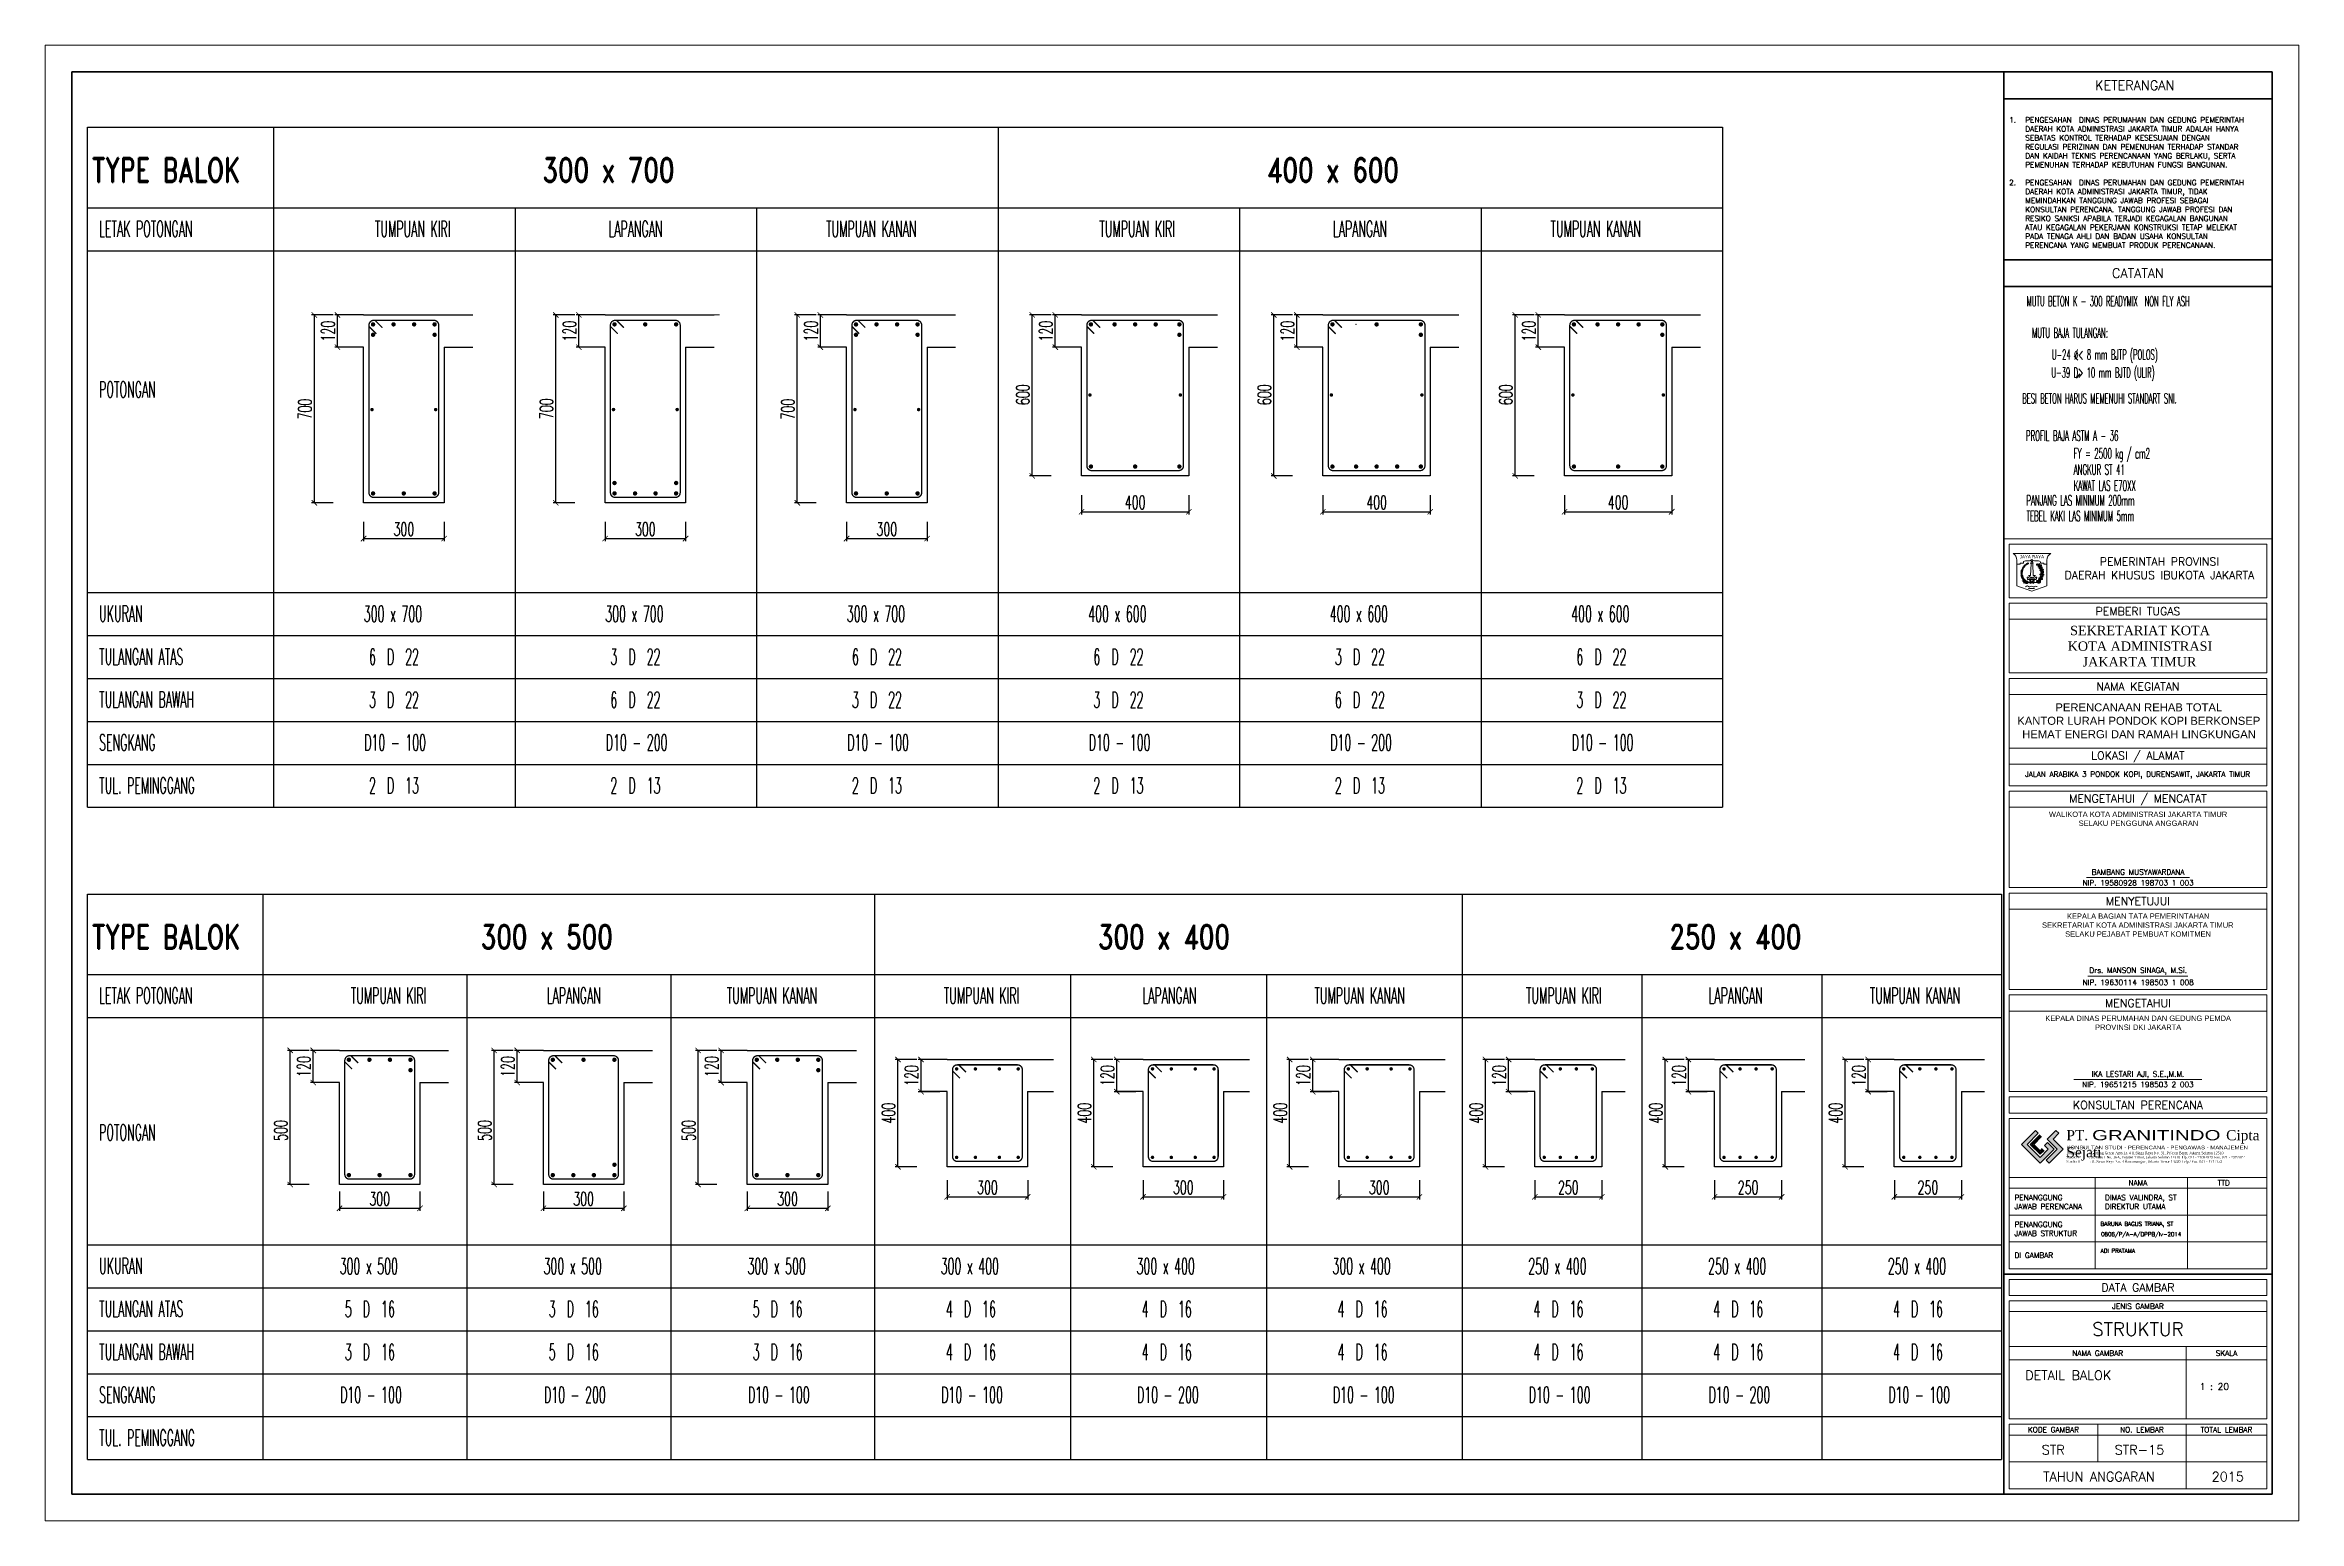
# Model space of a CAD drawing. Header units: inches. Extents: x 266054 to 836293, y -258454 to -102650.
# Drawn here: x 662445 to 704445, y -193548 to -166048 of the extents above; entities that cross this region are included whole.
import ezdxf
from ezdxf.enums import TextEntityAlignment as Align

# ---------------------------------------------------------------- set-up
doc = ezdxf.new("R2010")
doc.units = ezdxf.units.IN
doc.header["$LTSCALE"] = 800
doc.header["$MEASUREMENT"] = 0
for name, color, linetype, lineweight in [('ars', 11, 'Continuous', 0), ('BESI', 1, 'Continuous', 13), ('DIM', 251, 'Continuous', 0), ('GRS KOP', 1, 'Continuous', 35), ('hacht', 8, 'Continuous', 5), ('kop', 7, 'Continuous', 20)]:
    doc.layers.add(name, color=color, linetype=linetype, lineweight=lineweight)
for name, color, linetype in [('HAT', 8, 'Continuous'), ('LOGO', 7, 'Continuous'), ('sloop', 4, 'Continuous'), ('TEXT', 4, 'Continuous')]:
    doc.layers.add(name, color=color, linetype=linetype)
doc.styles.add('BARU', font='arial.ttf')
doc.styles.add('rm', font='romans.shx', dxfattribs={"width": 0.6, "height": 250})
doc.styles.add('ROMANS', font='romans.shx', dxfattribs={"width": 0.8, "height": 0.25})
doc.styles.get("Standard").update_dxf_attribs({"font": 'romans.shx'})
doc.styles.add('X1', font='romand.shx', dxfattribs={"width": 0.75})
doc.dimstyles.new('Copy of 100', dxfattribs={"dimtxt": 200, "dimasz": 100, "dimexe": 50, "dimexo": 100, "dimgap": 50, "dimtad": 1, "dimdec": 0, "dimzin": 0, "dimdsep": 46, "dimtxsty": 'rm', "dimblk": 'ARCHTICK', "dimcen": 0.09, "dimclrd": 16, "dimclre": 16, "dimclrt": 7, "dimadec": 0, "dimazin": 0, "dimtfac": 1, "dimtdec": 0, "dimtix": 1, "dimtmove": 2, "dimatfit": 3, "dimfxl": 0, "dimtolj": 1, "dimtzin": 0, "dimarcsym": 0})

msp = doc.modelspace()

# ---------------------------------------------------------------- texts
at = {"layer": 'TEXT'}
for s, height, style, width, p in [('TYPE BALOK', 450, 'X1', 0.75, (663321.7, -168600.3)), ('300 x 700', 450, 'X1', 0.75, (671715.6, -168600.3)), ('400 x 600', 450, 'X1', 0.75, (685215.6, -168600.3)), ('LETAK POTONGAN', 300, 'ROMANS', 0.5, (663450.2, -169620.9)), ('TUMPUAN KIRI', 300, 'ROMANS', 0.5, (668590.9, -169620.9)), ('LAPANGAN ', 300, 'ROMANS', 0.5, (672942.1, -169620.9)), ('TUMPUAN KANAN', 300, 'ROMANS', 0.5, (676997.9, -169620.9)), ('TUMPUAN KIRI', 300, 'ROMANS', 0.5, (682090.9, -169620.9)), ('LAPANGAN ', 300, 'ROMANS', 0.5, (686442.1, -169620.9)), ('TUMPUAN KANAN', 300, 'ROMANS', 0.5, (690497.9, -169620.9)), ('POTONGAN', 300, 'ROMANS', 0.5, (663452.4, -172614.8)), ('UKURAN', 300, 'ROMANS', 0.5, (663452.4, -176793.1)), ('300 x 700', 300, 'ROMANS', 0.5, (668384.6, -176796.6)), ('300 x 700', 300, 'ROMANS', 0.5, (672884.6, -176796.6)), ('300 x 700', 300, 'ROMANS', 0.5, (677384.6, -176796.6)), ('400 x 600', 300, 'ROMANS', 0.5, (681884.6, -176796.6)), ('400 x 600', 300, 'ROMANS', 0.5, (686384.6, -176796.6)), ('400 x 600', 300, 'ROMANS', 0.5, (690884.6, -176796.6)), ('TULANGAN ATAS', 300, 'ROMANS', 0.5, (663452.4, -177593.1)), ('6  D  22', 300, 'ROMANS', 0.5, (668481.2, -177596.6)), ('3  D  22', 300, 'ROMANS', 0.5, (672981.2, -177596.6)), ('6  D  22', 300, 'ROMANS', 0.5, (677481.2, -177596.6)), ('6  D  22', 300, 'ROMANS', 0.5, (681981.2, -177596.6)), ('3  D  22', 300, 'ROMANS', 0.5, (686481.2, -177596.6)), ('6  D  22', 300, 'ROMANS', 0.5, (690981.2, -177596.6)), ('TULANGAN BAWAH', 300, 'ROMANS', 0.5, (663452.4, -178393.1)), ('3  D  22', 300, 'ROMANS', 0.5, (668481.2, -178396.6)), ('6  D  22', 300, 'ROMANS', 0.5, (672981.2, -178396.6)), ('3  D  22', 300, 'ROMANS', 0.5, (677481.2, -178396.6)), ('3  D  22', 300, 'ROMANS', 0.5, (681981.2, -178396.6)), ('6  D  22', 300, 'ROMANS', 0.5, (686481.2, -178396.6)), ('3  D  22', 300, 'ROMANS', 0.5, (690981.2, -178396.6)), ('SENGKANG', 300, 'ROMANS', 0.5, (663452.4, -179193.1)), ('D10 - 100', 300, 'ROMANS', 0.5, (668393.7, -179193.1)), ('D10 - 200', 300, 'ROMANS', 0.5, (672893.7, -179193.1)), ('D10 - 100', 300, 'ROMANS', 0.5, (677393.7, -179193.1)), ('D10 - 100', 300, 'ROMANS', 0.5, (681893.7, -179193.1)), ('D10 - 200', 300, 'ROMANS', 0.5, (686393.7, -179193.1)), ('D10 - 100', 300, 'ROMANS', 0.5, (690893.7, -179193.1)), ('TUL. PEMINGGANG', 300, 'ROMANS', 0.5, (663452.4, -179993.1)), ('2  D  13', 300, 'ROMANS', 0.5, (668481.2, -179996.6)), ('2  D  13', 300, 'ROMANS', 0.5, (672981.2, -179996.6)), ('2  D  13', 300, 'ROMANS', 0.5, (677481.2, -179996.6)), ('2  D  13', 300, 'ROMANS', 0.5, (681981.2, -179996.6)), ('2  D  13', 300, 'ROMANS', 0.5, (686481.2, -179996.6)), ('2  D  13', 300, 'ROMANS', 0.5, (690981.2, -179996.6)), ('TYPE BALOK', 450, 'X1', 0.75, (663321.7, -182888.5)), ('300 x 500', 450, 'X1', 0.75, (670565.6, -182888.5)), ('300 x 400', 450, 'X1', 0.75, (682065.6, -182888.5)), ('250 x 400', 450, 'X1', 0.75, (692715.6, -182888.5)), ('LETAK POTONGAN', 300, 'ROMANS', 0.5, (663450.2, -183909.1)), ('TUMPUAN KIRI', 300, 'ROMANS', 0.5, (668140.9, -183909.1)), ('LAPANGAN ', 300, 'ROMANS', 0.5, (671792.1, -183909.1)), ('TUMPUAN KANAN', 300, 'ROMANS', 0.5, (675147.9, -183909.1)), ('TUMPUAN KIRI', 300, 'ROMANS', 0.5, (679190.9, -183909.1)), ('LAPANGAN ', 300, 'ROMANS', 0.5, (682892.1, -183909.1)), ('TUMPUAN KANAN', 300, 'ROMANS', 0.5, (686097.9, -183909.1)), ('TUMPUAN KIRI', 300, 'ROMANS', 0.5, (690040.9, -183909.1)), ('LAPANGAN ', 300, 'ROMANS', 0.5, (693442.1, -183909.1)), ('TUMPUAN KANAN', 300, 'ROMANS', 0.5, (696447.9, -183909.1)), ('POTONGAN', 300, 'ROMANS', 0.5, (663452.4, -186458.6)), ('UKURAN', 300, 'ROMANS', 0.5, (663452.4, -188946.5)), ('300 x 500', 300, 'ROMANS', 0.5, (667934.6, -188950)), ('300 x 500', 300, 'ROMANS', 0.5, (671734.6, -188950)), ('300 x 500', 300, 'ROMANS', 0.5, (675534.6, -188950)), ('300 x 400', 300, 'ROMANS', 0.5, (679134.6, -188950)), ('300 x 400', 300, 'ROMANS', 0.5, (682784.6, -188950)), ('300 x 400', 300, 'ROMANS', 0.5, (686434.6, -188950)), ('250 x 400', 300, 'ROMANS', 0.5, (690084.6, -188950)), ('250 x 400', 300, 'ROMANS', 0.5, (693434.6, -188950)), ('250 x 400', 300, 'ROMANS', 0.5, (696784.6, -188950)), ('TULANGAN ATAS', 300, 'ROMANS', 0.5, (663452.4, -189746.5)), ('5  D  16', 300, 'ROMANS', 0.5, (668031.2, -189750)), ('3  D  16', 300, 'ROMANS', 0.5, (671831.2, -189750)), ('5  D  16', 300, 'ROMANS', 0.5, (675631.2, -189750)), ('4  D  16', 300, 'ROMANS', 0.5, (679231.2, -189750)), ('4  D  16', 300, 'ROMANS', 0.5, (682881.2, -189750)), ('4  D  16', 300, 'ROMANS', 0.5, (686531.2, -189750)), ('4  D  16', 300, 'ROMANS', 0.5, (690181.2, -189750)), ('4  D  16', 300, 'ROMANS', 0.5, (693531.2, -189750)), ('4  D  16', 300, 'ROMANS', 0.5, (696881.2, -189750)), ('TULANGAN BAWAH', 300, 'ROMANS', 0.5, (663452.4, -190546.5)), ('3  D  16', 300, 'ROMANS', 0.5, (668031.2, -190550)), ('5  D  16', 300, 'ROMANS', 0.5, (671831.2, -190550)), ('3  D  16', 300, 'ROMANS', 0.5, (675631.2, -190550)), ('4  D  16', 300, 'ROMANS', 0.5, (679231.2, -190550)), ('4  D  16', 300, 'ROMANS', 0.5, (682881.2, -190550)), ('4  D  16', 300, 'ROMANS', 0.5, (686531.2, -190550)), ('4  D  16', 300, 'ROMANS', 0.5, (690181.2, -190550)), ('4  D  16', 300, 'ROMANS', 0.5, (693531.2, -190550)), ('4  D  16', 300, 'ROMANS', 0.5, (696881.2, -190550)), ('SENGKANG', 300, 'ROMANS', 0.5, (663452.4, -191346.5)), ('D10 - 100', 300, 'ROMANS', 0.5, (667943.7, -191346.5)), ('D10 - 200', 300, 'ROMANS', 0.5, (671743.7, -191346.5)), ('D10 - 100', 300, 'ROMANS', 0.5, (675543.7, -191346.5)), ('D10 - 100', 300, 'ROMANS', 0.5, (679143.7, -191346.5)), ('D10 - 200', 300, 'ROMANS', 0.5, (682793.7, -191346.5)), ('D10 - 100', 300, 'ROMANS', 0.5, (686443.7, -191346.5)), ('D10 - 100', 300, 'ROMANS', 0.5, (690093.7, -191346.5)), ('D10 - 200', 300, 'ROMANS', 0.5, (693443.7, -191346.5)), ('D10 - 100', 300, 'ROMANS', 0.5, (696793.7, -191346.5)), ('TUL. PEMINGGANG', 300, 'ROMANS', 0.5, (663452.4, -192146.5))]:
    msp.add_text(s, height=height, dxfattribs=dict(at, style=style, width=width)).set_placement(p)

# ---------------------------------------------------------------- blocks, each defined once
blk = doc.blocks.new('_ArchTick')
at = {"layer": 'LOGO', "color": 0, "const_width": 0.15}
blk.add_lwpolyline([(-0.5, -0.5), (0.5, 0.5)], dxfattribs=at)
blk = doc.blocks.new('*D40')
at = {"layer": 'Defpoints', "color": 0}
for p in [(667013, -184780), (667465, -184780), (667465, -187280)]:
    blk.add_point(p, dxfattribs=at)
at = {"layer": 'DIM', "color": 16, "lineweight": -2}
for p, q in [((667365, -184780), (666963, -184780)), ((667013, -187280), (667013, -184780)), ((667365, -187280), (666963, -187280))]:
    blk.add_line(p, q, dxfattribs=at)
at = {"layer": 'DIM', "color": 16, "lineweight": -2, "xscale": 100, "yscale": 100, "zscale": 100}
for p, rotation in [((667013, -184780), 90), ((667013, -187280), 270)]:
    blk.add_blockref('_ArchTick', p, dxfattribs=dict(at, rotation=rotation))
at = {"layer": 'DIM', "color": 7, "insert": (666838, -186273), "char_height": 250, "attachment_point": 5, "rotation": 90, "style": 'rm'}
blk.add_mtext('\\A1;500', dxfattribs=at)
blk = doc.blocks.new('*D41')
at = {"layer": 'Defpoints', "color": 0}
for p in [(667931, -187312), (669431, -187312), (669431, -187723)]:
    blk.add_point(p, dxfattribs=at)
at = {"layer": 'DIM', "color": 16, "lineweight": -2}
for p, q in [((667931, -187412), (667931, -187773)), ((667931, -187723), (669431, -187723)), ((669431, -187412), (669431, -187773))]:
    blk.add_line(p, q, dxfattribs=at)
at = {"layer": 'DIM', "color": 16, "lineweight": -2, "xscale": 100, "yscale": 100, "zscale": 100, "rotation": 180}
blk.add_blockref('_ArchTick', (667931, -187723), dxfattribs=at)
at = {"layer": 'DIM', "color": 16, "lineweight": -2, "xscale": 100, "yscale": 100, "zscale": 100}
blk.add_blockref('_ArchTick', (669431, -187723), dxfattribs=at)
at = {"layer": 'DIM', "color": 7, "insert": (668681, -187548), "char_height": 250, "attachment_point": 5, "style": 'rm'}
blk.add_mtext('\\A1;300', dxfattribs=at)
blk = doc.blocks.new('*D42')
at = {"layer": 'Defpoints', "color": 0}
for p in [(667443, -184780), (667895, -184780), (667895, -185380)]:
    blk.add_point(p, dxfattribs=at)
at = {"layer": 'DIM', "color": 16, "lineweight": -2}
for p, q in [((667795, -184780), (667393, -184780)), ((667443, -185380), (667443, -184780)), ((667795, -185380), (667393, -185380))]:
    blk.add_line(p, q, dxfattribs=at)
at = {"layer": 'DIM', "color": 16, "lineweight": -2, "xscale": 100, "yscale": 100, "zscale": 100}
for p, rotation in [((667443, -184780), 90), ((667443, -185380), 270)]:
    blk.add_blockref('_ArchTick', p, dxfattribs=dict(at, rotation=rotation))
at = {"layer": 'DIM', "color": 7, "insert": (667268, -185080), "char_height": 250, "attachment_point": 5, "rotation": 90, "style": 'rm'}
blk.add_mtext('\\A1;120', dxfattribs=at)
blk = doc.blocks.new('*D43')
at = {"layer": 'Defpoints', "color": 0}
for p in [(670813, -184780), (671265, -184780), (671265, -187280)]:
    blk.add_point(p, dxfattribs=at)
at = {"layer": 'DIM', "color": 16, "lineweight": -2}
for p, q in [((671165, -184780), (670763, -184780)), ((670813, -187280), (670813, -184780)), ((671165, -187280), (670763, -187280))]:
    blk.add_line(p, q, dxfattribs=at)
at = {"layer": 'DIM', "color": 16, "lineweight": -2, "xscale": 100, "yscale": 100, "zscale": 100}
for p, rotation in [((670813, -184780), 90), ((670813, -187280), 270)]:
    blk.add_blockref('_ArchTick', p, dxfattribs=dict(at, rotation=rotation))
at = {"layer": 'DIM', "color": 7, "insert": (670638, -186273), "char_height": 250, "attachment_point": 5, "rotation": 90, "style": 'rm'}
blk.add_mtext('\\A1;500', dxfattribs=at)
blk = doc.blocks.new('*D44')
at = {"layer": 'Defpoints', "color": 0}
for p in [(671731, -187312), (673231, -187312), (673231, -187723)]:
    blk.add_point(p, dxfattribs=at)
at = {"layer": 'DIM', "color": 16, "lineweight": -2}
for p, q in [((671731, -187412), (671731, -187773)), ((671731, -187723), (673231, -187723)), ((673231, -187412), (673231, -187773))]:
    blk.add_line(p, q, dxfattribs=at)
at = {"layer": 'DIM', "color": 16, "lineweight": -2, "xscale": 100, "yscale": 100, "zscale": 100, "rotation": 180}
blk.add_blockref('_ArchTick', (671731, -187723), dxfattribs=at)
at = {"layer": 'DIM', "color": 16, "lineweight": -2, "xscale": 100, "yscale": 100, "zscale": 100}
blk.add_blockref('_ArchTick', (673231, -187723), dxfattribs=at)
at = {"layer": 'DIM', "color": 7, "insert": (672481, -187548), "char_height": 250, "attachment_point": 5, "style": 'rm'}
blk.add_mtext('\\A1;300', dxfattribs=at)
blk = doc.blocks.new('*D45')
at = {"layer": 'Defpoints', "color": 0}
for p in [(671243, -184780), (671695, -184780), (671695, -185380)]:
    blk.add_point(p, dxfattribs=at)
at = {"layer": 'DIM', "color": 16, "lineweight": -2}
for p, q in [((671595, -184780), (671193, -184780)), ((671243, -185380), (671243, -184780)), ((671595, -185380), (671193, -185380))]:
    blk.add_line(p, q, dxfattribs=at)
at = {"layer": 'DIM', "color": 16, "lineweight": -2, "xscale": 100, "yscale": 100, "zscale": 100}
for p, rotation in [((671243, -184780), 90), ((671243, -185380), 270)]:
    blk.add_blockref('_ArchTick', p, dxfattribs=dict(at, rotation=rotation))
at = {"layer": 'DIM', "color": 7, "insert": (671068, -185080), "char_height": 250, "attachment_point": 5, "rotation": 90, "style": 'rm'}
blk.add_mtext('\\A1;120', dxfattribs=at)
blk = doc.blocks.new('*D46')
at = {"layer": 'Defpoints', "color": 0}
for p in [(674613, -184780), (675065, -184780), (675065, -187280)]:
    blk.add_point(p, dxfattribs=at)
at = {"layer": 'DIM', "color": 16, "lineweight": -2}
for p, q in [((674965, -184780), (674563, -184780)), ((674613, -187280), (674613, -184780)), ((674965, -187280), (674563, -187280))]:
    blk.add_line(p, q, dxfattribs=at)
at = {"layer": 'DIM', "color": 16, "lineweight": -2, "xscale": 100, "yscale": 100, "zscale": 100}
for p, rotation in [((674613, -184780), 90), ((674613, -187280), 270)]:
    blk.add_blockref('_ArchTick', p, dxfattribs=dict(at, rotation=rotation))
at = {"layer": 'DIM', "color": 7, "insert": (674438, -186273), "char_height": 250, "attachment_point": 5, "rotation": 90, "style": 'rm'}
blk.add_mtext('\\A1;500', dxfattribs=at)
blk = doc.blocks.new('*D47')
at = {"layer": 'Defpoints', "color": 0}
for p in [(675531, -187312), (677031, -187312), (677031, -187723)]:
    blk.add_point(p, dxfattribs=at)
at = {"layer": 'DIM', "color": 16, "lineweight": -2}
for p, q in [((675531, -187412), (675531, -187773)), ((675531, -187723), (677031, -187723)), ((677031, -187412), (677031, -187773))]:
    blk.add_line(p, q, dxfattribs=at)
at = {"layer": 'DIM', "color": 16, "lineweight": -2, "xscale": 100, "yscale": 100, "zscale": 100, "rotation": 180}
blk.add_blockref('_ArchTick', (675531, -187723), dxfattribs=at)
at = {"layer": 'DIM', "color": 16, "lineweight": -2, "xscale": 100, "yscale": 100, "zscale": 100}
blk.add_blockref('_ArchTick', (677031, -187723), dxfattribs=at)
at = {"layer": 'DIM', "color": 7, "insert": (676281, -187548), "char_height": 250, "attachment_point": 5, "style": 'rm'}
blk.add_mtext('\\A1;300', dxfattribs=at)
blk = doc.blocks.new('*D48')
at = {"layer": 'Defpoints', "color": 0}
for p in [(675043, -184780), (675495, -184780), (675495, -185380)]:
    blk.add_point(p, dxfattribs=at)
at = {"layer": 'DIM', "color": 16, "lineweight": -2}
for p, q in [((675395, -184780), (674993, -184780)), ((675043, -185380), (675043, -184780)), ((675395, -185380), (674993, -185380))]:
    blk.add_line(p, q, dxfattribs=at)
at = {"layer": 'DIM', "color": 16, "lineweight": -2, "xscale": 100, "yscale": 100, "zscale": 100}
for p, rotation in [((675043, -184780), 90), ((675043, -185380), 270)]:
    blk.add_blockref('_ArchTick', p, dxfattribs=dict(at, rotation=rotation))
at = {"layer": 'DIM', "color": 7, "insert": (674868, -185080), "char_height": 250, "attachment_point": 5, "rotation": 90, "style": 'rm'}
blk.add_mtext('\\A1;120', dxfattribs=at)
blk = doc.blocks.new('*D49')
at = {"layer": 'Defpoints', "color": 0}
for p in [(667463, -171077), (667915, -171077), (667915, -174577)]:
    blk.add_point(p, dxfattribs=at)
at = {"layer": 'DIM', "color": 16, "lineweight": -2}
for p, q in [((667815, -171077), (667413, -171077)), ((667463, -174577), (667463, -171077)), ((667815, -174577), (667413, -174577))]:
    blk.add_line(p, q, dxfattribs=at)
at = {"layer": 'DIM', "color": 16, "lineweight": -2, "xscale": 100, "yscale": 100, "zscale": 100}
for p, rotation in [((667463, -171077), 90), ((667463, -174577), 270)]:
    blk.add_blockref('_ArchTick', p, dxfattribs=dict(at, rotation=rotation))
at = {"layer": 'DIM', "color": 7, "insert": (667288, -172829), "char_height": 250, "attachment_point": 5, "rotation": 90, "style": 'rm'}
blk.add_mtext('\\A1;700', dxfattribs=at)
blk = doc.blocks.new('*D50')
at = {"layer": 'Defpoints', "color": 0}
for p in [(668381, -174833), (669881, -174833), (669881, -175244)]:
    blk.add_point(p, dxfattribs=at)
at = {"layer": 'DIM', "color": 16, "lineweight": -2}
for p, q in [((668381, -174933), (668381, -175294)), ((669881, -174933), (669881, -175294)), ((668381, -175244), (669881, -175244))]:
    blk.add_line(p, q, dxfattribs=at)
at = {"layer": 'DIM', "color": 16, "lineweight": -2, "xscale": 100, "yscale": 100, "zscale": 100, "rotation": 180}
blk.add_blockref('_ArchTick', (668381, -175244), dxfattribs=at)
at = {"layer": 'DIM', "color": 16, "lineweight": -2, "xscale": 100, "yscale": 100, "zscale": 100}
blk.add_blockref('_ArchTick', (669881, -175244), dxfattribs=at)
at = {"layer": 'DIM', "color": 7, "insert": (669131, -175069), "char_height": 250, "attachment_point": 5, "style": 'rm'}
blk.add_mtext('\\A1;300', dxfattribs=at)
blk = doc.blocks.new('*D51')
at = {"layer": 'Defpoints', "color": 0}
for p in [(667893, -171077), (668345, -171077), (668345, -171677)]:
    blk.add_point(p, dxfattribs=at)
at = {"layer": 'DIM', "color": 16, "lineweight": -2}
for p, q in [((668245, -171077), (667843, -171077)), ((667893, -171677), (667893, -171077)), ((668245, -171677), (667843, -171677))]:
    blk.add_line(p, q, dxfattribs=at)
at = {"layer": 'DIM', "color": 16, "lineweight": -2, "xscale": 100, "yscale": 100, "zscale": 100}
for p, rotation in [((667893, -171077), 90), ((667893, -171677), 270)]:
    blk.add_blockref('_ArchTick', p, dxfattribs=dict(at, rotation=rotation))
at = {"layer": 'DIM', "color": 7, "insert": (667718, -171377), "char_height": 250, "attachment_point": 5, "rotation": 90, "style": 'rm'}
blk.add_mtext('\\A1;120', dxfattribs=at)
blk = doc.blocks.new('*D52')
at = {"layer": 'Defpoints', "color": 0}
for p in [(671963, -171077), (672415, -171077), (672415, -174577)]:
    blk.add_point(p, dxfattribs=at)
at = {"layer": 'DIM', "color": 16, "lineweight": -2}
for p, q in [((672315, -171077), (671913, -171077)), ((671963, -174577), (671963, -171077)), ((672315, -174577), (671913, -174577))]:
    blk.add_line(p, q, dxfattribs=at)
at = {"layer": 'DIM', "color": 16, "lineweight": -2, "xscale": 100, "yscale": 100, "zscale": 100}
for p, rotation in [((671963, -171077), 90), ((671963, -174577), 270)]:
    blk.add_blockref('_ArchTick', p, dxfattribs=dict(at, rotation=rotation))
at = {"layer": 'DIM', "color": 7, "insert": (671788, -172824), "char_height": 250, "attachment_point": 5, "rotation": 90, "style": 'rm'}
blk.add_mtext('\\A1;700', dxfattribs=at)
blk = doc.blocks.new('*D53')
at = {"layer": 'Defpoints', "color": 0}
for p in [(672881, -174833), (674381, -174833), (674381, -175244)]:
    blk.add_point(p, dxfattribs=at)
at = {"layer": 'DIM', "color": 16, "lineweight": -2}
for p, q in [((672881, -174933), (672881, -175294)), ((674381, -174933), (674381, -175294)), ((672881, -175244), (674381, -175244))]:
    blk.add_line(p, q, dxfattribs=at)
at = {"layer": 'DIM', "color": 16, "lineweight": -2, "xscale": 100, "yscale": 100, "zscale": 100, "rotation": 180}
blk.add_blockref('_ArchTick', (672881, -175244), dxfattribs=at)
at = {"layer": 'DIM', "color": 16, "lineweight": -2, "xscale": 100, "yscale": 100, "zscale": 100}
blk.add_blockref('_ArchTick', (674381, -175244), dxfattribs=at)
at = {"layer": 'DIM', "color": 7, "insert": (673631, -175069), "char_height": 250, "attachment_point": 5, "style": 'rm'}
blk.add_mtext('\\A1;300', dxfattribs=at)
blk = doc.blocks.new('*D54')
at = {"layer": 'Defpoints', "color": 0}
for p in [(672393, -171077), (672845, -171077), (672845, -171677)]:
    blk.add_point(p, dxfattribs=at)
at = {"layer": 'DIM', "color": 16, "lineweight": -2}
for p, q in [((672745, -171077), (672343, -171077)), ((672393, -171677), (672393, -171077)), ((672745, -171677), (672343, -171677))]:
    blk.add_line(p, q, dxfattribs=at)
at = {"layer": 'DIM', "color": 16, "lineweight": -2, "xscale": 100, "yscale": 100, "zscale": 100}
for p, rotation in [((672393, -171077), 90), ((672393, -171677), 270)]:
    blk.add_blockref('_ArchTick', p, dxfattribs=dict(at, rotation=rotation))
at = {"layer": 'DIM', "color": 7, "insert": (672218, -171377), "char_height": 250, "attachment_point": 5, "rotation": 90, "style": 'rm'}
blk.add_mtext('\\A1;120', dxfattribs=at)
blk = doc.blocks.new('*D55')
at = {"layer": 'Defpoints', "color": 0}
for p in [(676463, -171077), (676915, -171077), (676915, -174577)]:
    blk.add_point(p, dxfattribs=at)
at = {"layer": 'DIM', "color": 16, "lineweight": -2}
for p, q in [((676815, -171077), (676413, -171077)), ((676463, -174577), (676463, -171077)), ((676815, -174577), (676413, -174577))]:
    blk.add_line(p, q, dxfattribs=at)
at = {"layer": 'DIM', "color": 16, "lineweight": -2, "xscale": 100, "yscale": 100, "zscale": 100}
for p, rotation in [((676463, -171077), 90), ((676463, -174577), 270)]:
    blk.add_blockref('_ArchTick', p, dxfattribs=dict(at, rotation=rotation))
at = {"layer": 'DIM', "color": 7, "insert": (676288, -172831), "char_height": 250, "attachment_point": 5, "rotation": 90, "style": 'rm'}
blk.add_mtext('\\A1;700', dxfattribs=at)
blk = doc.blocks.new('*D56')
at = {"layer": 'Defpoints', "color": 0}
for p in [(677381, -174833), (678881, -174833), (678881, -175244)]:
    blk.add_point(p, dxfattribs=at)
at = {"layer": 'DIM', "color": 16, "lineweight": -2}
for p, q in [((677381, -174933), (677381, -175294)), ((678881, -174933), (678881, -175294)), ((677381, -175244), (678881, -175244))]:
    blk.add_line(p, q, dxfattribs=at)
at = {"layer": 'DIM', "color": 16, "lineweight": -2, "xscale": 100, "yscale": 100, "zscale": 100, "rotation": 180}
blk.add_blockref('_ArchTick', (677381, -175244), dxfattribs=at)
at = {"layer": 'DIM', "color": 16, "lineweight": -2, "xscale": 100, "yscale": 100, "zscale": 100}
blk.add_blockref('_ArchTick', (678881, -175244), dxfattribs=at)
at = {"layer": 'DIM', "color": 7, "insert": (678131, -175069), "char_height": 250, "attachment_point": 5, "style": 'rm'}
blk.add_mtext('\\A1;300', dxfattribs=at)
blk = doc.blocks.new('*D57')
at = {"layer": 'Defpoints', "color": 0}
for p in [(676893, -171077), (677345, -171077), (677345, -171677)]:
    blk.add_point(p, dxfattribs=at)
at = {"layer": 'DIM', "color": 16, "lineweight": -2}
for p, q in [((677245, -171077), (676843, -171077)), ((676893, -171677), (676893, -171077)), ((677245, -171677), (676843, -171677))]:
    blk.add_line(p, q, dxfattribs=at)
at = {"layer": 'DIM', "color": 16, "lineweight": -2, "xscale": 100, "yscale": 100, "zscale": 100}
for p, rotation in [((676893, -171077), 90), ((676893, -171677), 270)]:
    blk.add_blockref('_ArchTick', p, dxfattribs=dict(at, rotation=rotation))
at = {"layer": 'DIM', "color": 7, "insert": (676718, -171377), "char_height": 250, "attachment_point": 5, "rotation": 90, "style": 'rm'}
blk.add_mtext('\\A1;120', dxfattribs=at)
blk = doc.blocks.new('*D58')
at = {"layer": 'Defpoints', "color": 0}
for p in [(680842, -171077), (681293, -171077), (681293, -174077)]:
    blk.add_point(p, dxfattribs=at)
at = {"layer": 'DIM', "color": 16, "lineweight": -2}
for p, q in [((681193, -171077), (680792, -171077)), ((680842, -174077), (680842, -171077)), ((681193, -174077), (680792, -174077))]:
    blk.add_line(p, q, dxfattribs=at)
at = {"layer": 'DIM', "color": 16, "lineweight": -2, "xscale": 100, "yscale": 100, "zscale": 100}
for p, rotation in [((680842, -171077), 90), ((680842, -174077), 270)]:
    blk.add_blockref('_ArchTick', p, dxfattribs=dict(at, rotation=rotation))
at = {"layer": 'DIM', "color": 7, "insert": (680667, -172563), "char_height": 250, "attachment_point": 5, "rotation": 90, "style": 'rm'}
blk.add_mtext('\\A1;600', dxfattribs=at)
blk = doc.blocks.new('*D59')
at = {"layer": 'Defpoints', "color": 0}
for p in [(681759, -174333), (683759, -174333), (683759, -174744)]:
    blk.add_point(p, dxfattribs=at)
at = {"layer": 'DIM', "color": 16, "lineweight": -2}
for p, q in [((681759, -174433), (681759, -174794)), ((683759, -174433), (683759, -174794)), ((681759, -174744), (683759, -174744))]:
    blk.add_line(p, q, dxfattribs=at)
at = {"layer": 'DIM', "color": 16, "lineweight": -2, "xscale": 100, "yscale": 100, "zscale": 100, "rotation": 180}
blk.add_blockref('_ArchTick', (681759, -174744), dxfattribs=at)
at = {"layer": 'DIM', "color": 16, "lineweight": -2, "xscale": 100, "yscale": 100, "zscale": 100}
blk.add_blockref('_ArchTick', (683759, -174744), dxfattribs=at)
at = {"layer": 'DIM', "color": 7, "insert": (682759, -174569), "char_height": 250, "attachment_point": 5, "style": 'rm'}
blk.add_mtext('\\A1;400', dxfattribs=at)
blk = doc.blocks.new('*D60')
at = {"layer": 'Defpoints', "color": 0}
for p in [(681271, -171077), (681723, -171077), (681723, -171677)]:
    blk.add_point(p, dxfattribs=at)
at = {"layer": 'DIM', "color": 16, "lineweight": -2}
for p, q in [((681623, -171077), (681221, -171077)), ((681271, -171677), (681271, -171077)), ((681623, -171677), (681221, -171677))]:
    blk.add_line(p, q, dxfattribs=at)
at = {"layer": 'DIM', "color": 16, "lineweight": -2, "xscale": 100, "yscale": 100, "zscale": 100}
for p, rotation in [((681271, -171077), 90), ((681271, -171677), 270)]:
    blk.add_blockref('_ArchTick', p, dxfattribs=dict(at, rotation=rotation))
at = {"layer": 'DIM', "color": 7, "insert": (681096, -171377), "char_height": 250, "attachment_point": 5, "rotation": 90, "style": 'rm'}
blk.add_mtext('\\A1;120', dxfattribs=at)
blk = doc.blocks.new('*D61')
at = {"layer": 'Defpoints', "color": 0}
for p in [(685342, -171077), (685793, -171077), (685793, -174077)]:
    blk.add_point(p, dxfattribs=at)
at = {"layer": 'DIM', "color": 16, "lineweight": -2}
for p, q in [((685693, -171077), (685292, -171077)), ((685342, -174077), (685342, -171077)), ((685693, -174077), (685292, -174077))]:
    blk.add_line(p, q, dxfattribs=at)
at = {"layer": 'DIM', "color": 16, "lineweight": -2, "xscale": 100, "yscale": 100, "zscale": 100}
for p, rotation in [((685342, -171077), 90), ((685342, -174077), 270)]:
    blk.add_blockref('_ArchTick', p, dxfattribs=dict(at, rotation=rotation))
at = {"layer": 'DIM', "color": 7, "insert": (685167, -172563), "char_height": 250, "attachment_point": 5, "rotation": 90, "style": 'rm'}
blk.add_mtext('\\A1;600', dxfattribs=at)
blk = doc.blocks.new('*D62')
at = {"layer": 'Defpoints', "color": 0}
for p in [(686259, -174333), (688259, -174333), (688259, -174744)]:
    blk.add_point(p, dxfattribs=at)
at = {"layer": 'DIM', "color": 16, "lineweight": -2}
for p, q in [((686259, -174433), (686259, -174794)), ((688259, -174433), (688259, -174794)), ((686259, -174744), (688259, -174744))]:
    blk.add_line(p, q, dxfattribs=at)
at = {"layer": 'DIM', "color": 16, "lineweight": -2, "xscale": 100, "yscale": 100, "zscale": 100, "rotation": 180}
blk.add_blockref('_ArchTick', (686259, -174744), dxfattribs=at)
at = {"layer": 'DIM', "color": 16, "lineweight": -2, "xscale": 100, "yscale": 100, "zscale": 100}
blk.add_blockref('_ArchTick', (688259, -174744), dxfattribs=at)
at = {"layer": 'DIM', "color": 7, "insert": (687259, -174569), "char_height": 250, "attachment_point": 5, "style": 'rm'}
blk.add_mtext('\\A1;400', dxfattribs=at)
blk = doc.blocks.new('*D63')
at = {"layer": 'Defpoints', "color": 0}
for p in [(685771, -171077), (686223, -171077), (686223, -171677)]:
    blk.add_point(p, dxfattribs=at)
at = {"layer": 'DIM', "color": 16, "lineweight": -2}
for p, q in [((686123, -171077), (685721, -171077)), ((685771, -171677), (685771, -171077)), ((686123, -171677), (685721, -171677))]:
    blk.add_line(p, q, dxfattribs=at)
at = {"layer": 'DIM', "color": 16, "lineweight": -2, "xscale": 100, "yscale": 100, "zscale": 100}
for p, rotation in [((685771, -171077), 90), ((685771, -171677), 270)]:
    blk.add_blockref('_ArchTick', p, dxfattribs=dict(at, rotation=rotation))
at = {"layer": 'DIM', "color": 7, "insert": (685596, -171377), "char_height": 250, "attachment_point": 5, "rotation": 90, "style": 'rm'}
blk.add_mtext('\\A1;120', dxfattribs=at)
blk = doc.blocks.new('*D64')
at = {"layer": 'Defpoints', "color": 0}
for p in [(689842, -171077), (690293, -171077), (690293, -174077)]:
    blk.add_point(p, dxfattribs=at)
at = {"layer": 'DIM', "color": 16, "lineweight": -2}
for p, q in [((690193, -171077), (689792, -171077)), ((689842, -174077), (689842, -171077)), ((690193, -174077), (689792, -174077))]:
    blk.add_line(p, q, dxfattribs=at)
at = {"layer": 'DIM', "color": 16, "lineweight": -2, "xscale": 100, "yscale": 100, "zscale": 100}
for p, rotation in [((689842, -171077), 90), ((689842, -174077), 270)]:
    blk.add_blockref('_ArchTick', p, dxfattribs=dict(at, rotation=rotation))
at = {"layer": 'DIM', "color": 7, "insert": (689667, -172563), "char_height": 250, "attachment_point": 5, "rotation": 90, "style": 'rm'}
blk.add_mtext('\\A1;600', dxfattribs=at)
blk = doc.blocks.new('*D65')
at = {"layer": 'Defpoints', "color": 0}
for p in [(690759, -174333), (692759, -174333), (692759, -174744)]:
    blk.add_point(p, dxfattribs=at)
at = {"layer": 'DIM', "color": 16, "lineweight": -2}
for p, q in [((690759, -174433), (690759, -174794)), ((692759, -174433), (692759, -174794)), ((690759, -174744), (692759, -174744))]:
    blk.add_line(p, q, dxfattribs=at)
at = {"layer": 'DIM', "color": 16, "lineweight": -2, "xscale": 100, "yscale": 100, "zscale": 100, "rotation": 180}
blk.add_blockref('_ArchTick', (690759, -174744), dxfattribs=at)
at = {"layer": 'DIM', "color": 16, "lineweight": -2, "xscale": 100, "yscale": 100, "zscale": 100}
blk.add_blockref('_ArchTick', (692759, -174744), dxfattribs=at)
at = {"layer": 'DIM', "color": 7, "insert": (691759, -174569), "char_height": 250, "attachment_point": 5, "style": 'rm'}
blk.add_mtext('\\A1;400', dxfattribs=at)
blk = doc.blocks.new('*D66')
at = {"layer": 'Defpoints', "color": 0}
for p in [(690271, -171077), (690723, -171077), (690723, -171677)]:
    blk.add_point(p, dxfattribs=at)
at = {"layer": 'DIM', "color": 16, "lineweight": -2}
for p, q in [((690623, -171077), (690221, -171077)), ((690271, -171677), (690271, -171077)), ((690623, -171677), (690221, -171677))]:
    blk.add_line(p, q, dxfattribs=at)
at = {"layer": 'DIM', "color": 16, "lineweight": -2, "xscale": 100, "yscale": 100, "zscale": 100}
for p, rotation in [((690271, -171077), 90), ((690271, -171677), 270)]:
    blk.add_blockref('_ArchTick', p, dxfattribs=dict(at, rotation=rotation))
at = {"layer": 'DIM', "color": 7, "insert": (690096, -171377), "char_height": 250, "attachment_point": 5, "rotation": 90, "style": 'rm'}
blk.add_mtext('\\A1;120', dxfattribs=at)
blk = doc.blocks.new('*D67')
at = {"layer": 'Defpoints', "color": 0}
for p in [(678338, -184950), (678790, -184950), (678790, -186950)]:
    blk.add_point(p, dxfattribs=at)
at = {"layer": 'DIM', "color": 16, "lineweight": -2}
for p, q in [((678690, -184950), (678288, -184950)), ((678338, -186950), (678338, -184950)), ((678690, -186950), (678288, -186950))]:
    blk.add_line(p, q, dxfattribs=at)
at = {"layer": 'DIM', "color": 16, "lineweight": -2, "xscale": 100, "yscale": 100, "zscale": 100}
for p, rotation in [((678338, -184950), 90), ((678338, -186950), 270)]:
    blk.add_blockref('_ArchTick', p, dxfattribs=dict(at, rotation=rotation))
at = {"layer": 'DIM', "color": 7, "insert": (678163, -185950), "char_height": 250, "attachment_point": 5, "rotation": 90, "style": 'rm'}
blk.add_mtext('\\A1;400', dxfattribs=at)
blk = doc.blocks.new('*D68')
at = {"layer": 'Defpoints', "color": 0}
for p in [(679256, -187098), (680756, -187098), (680756, -187509)]:
    blk.add_point(p, dxfattribs=at)
at = {"layer": 'DIM', "color": 16, "lineweight": -2}
for p, q in [((679256, -187198), (679256, -187559)), ((680756, -187198), (680756, -187559)), ((679256, -187509), (680756, -187509))]:
    blk.add_line(p, q, dxfattribs=at)
at = {"layer": 'DIM', "color": 16, "lineweight": -2, "xscale": 100, "yscale": 100, "zscale": 100, "rotation": 180}
blk.add_blockref('_ArchTick', (679256, -187509), dxfattribs=at)
at = {"layer": 'DIM', "color": 16, "lineweight": -2, "xscale": 100, "yscale": 100, "zscale": 100}
blk.add_blockref('_ArchTick', (680756, -187509), dxfattribs=at)
at = {"layer": 'DIM', "color": 7, "insert": (680006, -187334), "char_height": 250, "attachment_point": 5, "style": 'rm'}
blk.add_mtext('\\A1;300', dxfattribs=at)
blk = doc.blocks.new('*D69')
at = {"layer": 'Defpoints', "color": 0}
for p in [(678768, -184950), (679220, -184950), (679220, -185550)]:
    blk.add_point(p, dxfattribs=at)
at = {"layer": 'DIM', "color": 16, "lineweight": -2}
for p, q in [((679120, -184950), (678718, -184950)), ((678768, -185550), (678768, -184950)), ((679120, -185550), (678718, -185550))]:
    blk.add_line(p, q, dxfattribs=at)
at = {"layer": 'DIM', "color": 16, "lineweight": -2, "xscale": 100, "yscale": 100, "zscale": 100}
for p, rotation in [((678768, -184950), 90), ((678768, -185550), 270)]:
    blk.add_blockref('_ArchTick', p, dxfattribs=dict(at, rotation=rotation))
at = {"layer": 'DIM', "color": 7, "insert": (678593, -185250), "char_height": 250, "attachment_point": 5, "rotation": 90, "style": 'rm'}
blk.add_mtext('\\A1;120', dxfattribs=at)
blk = doc.blocks.new('*D70')
at = {"layer": 'Defpoints', "color": 0}
for p in [(681988, -184950), (682440, -184950), (682440, -186950)]:
    blk.add_point(p, dxfattribs=at)
at = {"layer": 'DIM', "color": 16, "lineweight": -2}
for p, q in [((682340, -184950), (681938, -184950)), ((681988, -186950), (681988, -184950)), ((682340, -186950), (681938, -186950))]:
    blk.add_line(p, q, dxfattribs=at)
at = {"layer": 'DIM', "color": 16, "lineweight": -2, "xscale": 100, "yscale": 100, "zscale": 100}
for p, rotation in [((681988, -184950), 90), ((681988, -186950), 270)]:
    blk.add_blockref('_ArchTick', p, dxfattribs=dict(at, rotation=rotation))
at = {"layer": 'DIM', "color": 7, "insert": (681813, -185950), "char_height": 250, "attachment_point": 5, "rotation": 90, "style": 'rm'}
blk.add_mtext('\\A1;400', dxfattribs=at)
blk = doc.blocks.new('*D71')
at = {"layer": 'Defpoints', "color": 0}
for p in [(682906, -187098), (684406, -187098), (684406, -187509)]:
    blk.add_point(p, dxfattribs=at)
at = {"layer": 'DIM', "color": 16, "lineweight": -2}
for p, q in [((682906, -187198), (682906, -187559)), ((684406, -187198), (684406, -187559)), ((682906, -187509), (684406, -187509))]:
    blk.add_line(p, q, dxfattribs=at)
at = {"layer": 'DIM', "color": 16, "lineweight": -2, "xscale": 100, "yscale": 100, "zscale": 100, "rotation": 180}
blk.add_blockref('_ArchTick', (682906, -187509), dxfattribs=at)
at = {"layer": 'DIM', "color": 16, "lineweight": -2, "xscale": 100, "yscale": 100, "zscale": 100}
blk.add_blockref('_ArchTick', (684406, -187509), dxfattribs=at)
at = {"layer": 'DIM', "color": 7, "insert": (683656, -187334), "char_height": 250, "attachment_point": 5, "style": 'rm'}
blk.add_mtext('\\A1;300', dxfattribs=at)
blk = doc.blocks.new('*D72')
at = {"layer": 'Defpoints', "color": 0}
for p in [(682418, -184950), (682870, -184950), (682870, -185550)]:
    blk.add_point(p, dxfattribs=at)
at = {"layer": 'DIM', "color": 16, "lineweight": -2}
for p, q in [((682770, -184950), (682368, -184950)), ((682418, -185550), (682418, -184950)), ((682770, -185550), (682368, -185550))]:
    blk.add_line(p, q, dxfattribs=at)
at = {"layer": 'DIM', "color": 16, "lineweight": -2, "xscale": 100, "yscale": 100, "zscale": 100}
for p, rotation in [((682418, -184950), 90), ((682418, -185550), 270)]:
    blk.add_blockref('_ArchTick', p, dxfattribs=dict(at, rotation=rotation))
at = {"layer": 'DIM', "color": 7, "insert": (682243, -185250), "char_height": 250, "attachment_point": 5, "rotation": 90, "style": 'rm'}
blk.add_mtext('\\A1;120', dxfattribs=at)
blk = doc.blocks.new('*D73')
at = {"layer": 'Defpoints', "color": 0}
for p in [(685638, -184950), (686090, -184950), (686090, -186950)]:
    blk.add_point(p, dxfattribs=at)
at = {"layer": 'DIM', "color": 16, "lineweight": -2}
for p, q in [((685990, -184950), (685588, -184950)), ((685638, -186950), (685638, -184950)), ((685990, -186950), (685588, -186950))]:
    blk.add_line(p, q, dxfattribs=at)
at = {"layer": 'DIM', "color": 16, "lineweight": -2, "xscale": 100, "yscale": 100, "zscale": 100}
for p, rotation in [((685638, -184950), 90), ((685638, -186950), 270)]:
    blk.add_blockref('_ArchTick', p, dxfattribs=dict(at, rotation=rotation))
at = {"layer": 'DIM', "color": 7, "insert": (685463, -185950), "char_height": 250, "attachment_point": 5, "rotation": 90, "style": 'rm'}
blk.add_mtext('\\A1;400', dxfattribs=at)
blk = doc.blocks.new('*D74')
at = {"layer": 'Defpoints', "color": 0}
for p in [(686556, -187098), (688056, -187098), (688056, -187509)]:
    blk.add_point(p, dxfattribs=at)
at = {"layer": 'DIM', "color": 16, "lineweight": -2}
for p, q in [((686556, -187198), (686556, -187559)), ((688056, -187198), (688056, -187559)), ((686556, -187509), (688056, -187509))]:
    blk.add_line(p, q, dxfattribs=at)
at = {"layer": 'DIM', "color": 16, "lineweight": -2, "xscale": 100, "yscale": 100, "zscale": 100, "rotation": 180}
blk.add_blockref('_ArchTick', (686556, -187509), dxfattribs=at)
at = {"layer": 'DIM', "color": 16, "lineweight": -2, "xscale": 100, "yscale": 100, "zscale": 100}
blk.add_blockref('_ArchTick', (688056, -187509), dxfattribs=at)
at = {"layer": 'DIM', "color": 7, "insert": (687306, -187334), "char_height": 250, "attachment_point": 5, "style": 'rm'}
blk.add_mtext('\\A1;300', dxfattribs=at)
blk = doc.blocks.new('*D75')
at = {"layer": 'Defpoints', "color": 0}
for p in [(686068, -184950), (686520, -184950), (686520, -185550)]:
    blk.add_point(p, dxfattribs=at)
at = {"layer": 'DIM', "color": 16, "lineweight": -2}
for p, q in [((686420, -184950), (686018, -184950)), ((686068, -185550), (686068, -184950)), ((686420, -185550), (686018, -185550))]:
    blk.add_line(p, q, dxfattribs=at)
at = {"layer": 'DIM', "color": 16, "lineweight": -2, "xscale": 100, "yscale": 100, "zscale": 100}
for p, rotation in [((686068, -184950), 90), ((686068, -185550), 270)]:
    blk.add_blockref('_ArchTick', p, dxfattribs=dict(at, rotation=rotation))
at = {"layer": 'DIM', "color": 7, "insert": (685893, -185250), "char_height": 250, "attachment_point": 5, "rotation": 90, "style": 'rm'}
blk.add_mtext('\\A1;120', dxfattribs=at)
blk = doc.blocks.new('*D76')
at = {"layer": 'Defpoints', "color": 0}
for p in [(689288, -184950), (689740, -184950), (689740, -186950)]:
    blk.add_point(p, dxfattribs=at)
at = {"layer": 'DIM', "color": 16, "lineweight": -2}
for p, q in [((689640, -184950), (689238, -184950)), ((689288, -186950), (689288, -184950)), ((689640, -186950), (689238, -186950))]:
    blk.add_line(p, q, dxfattribs=at)
at = {"layer": 'DIM', "color": 16, "lineweight": -2, "xscale": 100, "yscale": 100, "zscale": 100}
for p, rotation in [((689288, -184950), 90), ((689288, -186950), 270)]:
    blk.add_blockref('_ArchTick', p, dxfattribs=dict(at, rotation=rotation))
at = {"layer": 'DIM', "color": 7, "insert": (689113, -185950), "char_height": 250, "attachment_point": 5, "rotation": 90, "style": 'rm'}
blk.add_mtext('\\A1;400', dxfattribs=at)
blk = doc.blocks.new('*D77')
at = {"layer": 'Defpoints', "color": 0}
for p in [(690206, -187098), (691456, -187098), (691456, -187509)]:
    blk.add_point(p, dxfattribs=at)
at = {"layer": 'DIM', "color": 16, "lineweight": -2}
for p, q in [((690206, -187198), (690206, -187559)), ((691456, -187198), (691456, -187559)), ((690206, -187509), (691456, -187509))]:
    blk.add_line(p, q, dxfattribs=at)
at = {"layer": 'DIM', "color": 16, "lineweight": -2, "xscale": 100, "yscale": 100, "zscale": 100, "rotation": 180}
blk.add_blockref('_ArchTick', (690206, -187509), dxfattribs=at)
at = {"layer": 'DIM', "color": 16, "lineweight": -2, "xscale": 100, "yscale": 100, "zscale": 100}
blk.add_blockref('_ArchTick', (691456, -187509), dxfattribs=at)
at = {"layer": 'DIM', "color": 7, "insert": (690831, -187334), "char_height": 250, "attachment_point": 5, "style": 'rm'}
blk.add_mtext('\\A1;250', dxfattribs=at)
blk = doc.blocks.new('*D78')
at = {"layer": 'Defpoints', "color": 0}
for p in [(689718, -184950), (690170, -184950), (690170, -185550)]:
    blk.add_point(p, dxfattribs=at)
at = {"layer": 'DIM', "color": 16, "lineweight": -2}
for p, q in [((690070, -184950), (689668, -184950)), ((689718, -185550), (689718, -184950)), ((690070, -185550), (689668, -185550))]:
    blk.add_line(p, q, dxfattribs=at)
at = {"layer": 'DIM', "color": 16, "lineweight": -2, "xscale": 100, "yscale": 100, "zscale": 100}
for p, rotation in [((689718, -184950), 90), ((689718, -185550), 270)]:
    blk.add_blockref('_ArchTick', p, dxfattribs=dict(at, rotation=rotation))
at = {"layer": 'DIM', "color": 7, "insert": (689543, -185250), "char_height": 250, "attachment_point": 5, "rotation": 90, "style": 'rm'}
blk.add_mtext('\\A1;120', dxfattribs=at)
blk = doc.blocks.new('*D79')
at = {"layer": 'Defpoints', "color": 0}
for p in [(692638, -184950), (693090, -184950), (693090, -186950)]:
    blk.add_point(p, dxfattribs=at)
at = {"layer": 'DIM', "color": 16, "lineweight": -2}
for p, q in [((692990, -184950), (692588, -184950)), ((692638, -186950), (692638, -184950)), ((692990, -186950), (692588, -186950))]:
    blk.add_line(p, q, dxfattribs=at)
at = {"layer": 'DIM', "color": 16, "lineweight": -2, "xscale": 100, "yscale": 100, "zscale": 100}
for p, rotation in [((692638, -184950), 90), ((692638, -186950), 270)]:
    blk.add_blockref('_ArchTick', p, dxfattribs=dict(at, rotation=rotation))
at = {"layer": 'DIM', "color": 7, "insert": (692463, -185950), "char_height": 250, "attachment_point": 5, "rotation": 90, "style": 'rm'}
blk.add_mtext('\\A1;400', dxfattribs=at)
blk = doc.blocks.new('*D80')
at = {"layer": 'Defpoints', "color": 0}
for p in [(693556, -187098), (694806, -187098), (694806, -187509)]:
    blk.add_point(p, dxfattribs=at)
at = {"layer": 'DIM', "color": 16, "lineweight": -2}
for p, q in [((693556, -187198), (693556, -187559)), ((694806, -187198), (694806, -187559)), ((693556, -187509), (694806, -187509))]:
    blk.add_line(p, q, dxfattribs=at)
at = {"layer": 'DIM', "color": 16, "lineweight": -2, "xscale": 100, "yscale": 100, "zscale": 100, "rotation": 180}
blk.add_blockref('_ArchTick', (693556, -187509), dxfattribs=at)
at = {"layer": 'DIM', "color": 16, "lineweight": -2, "xscale": 100, "yscale": 100, "zscale": 100}
blk.add_blockref('_ArchTick', (694806, -187509), dxfattribs=at)
at = {"layer": 'DIM', "color": 7, "insert": (694181, -187334), "char_height": 250, "attachment_point": 5, "style": 'rm'}
blk.add_mtext('\\A1;250', dxfattribs=at)
blk = doc.blocks.new('*D81')
at = {"layer": 'Defpoints', "color": 0}
for p in [(693068, -184950), (693520, -184950), (693520, -185550)]:
    blk.add_point(p, dxfattribs=at)
at = {"layer": 'DIM', "color": 16, "lineweight": -2}
for p, q in [((693420, -184950), (693018, -184950)), ((693068, -185550), (693068, -184950)), ((693420, -185550), (693018, -185550))]:
    blk.add_line(p, q, dxfattribs=at)
at = {"layer": 'DIM', "color": 16, "lineweight": -2, "xscale": 100, "yscale": 100, "zscale": 100}
for p, rotation in [((693068, -184950), 90), ((693068, -185550), 270)]:
    blk.add_blockref('_ArchTick', p, dxfattribs=dict(at, rotation=rotation))
at = {"layer": 'DIM', "color": 7, "insert": (692893, -185250), "char_height": 250, "attachment_point": 5, "rotation": 90, "style": 'rm'}
blk.add_mtext('\\A1;120', dxfattribs=at)
blk = doc.blocks.new('*D82')
at = {"layer": 'Defpoints', "color": 0}
for p in [(695988, -184950), (696440, -184950), (696440, -186950)]:
    blk.add_point(p, dxfattribs=at)
at = {"layer": 'DIM', "color": 16, "lineweight": -2}
for p, q in [((696340, -184950), (695938, -184950)), ((695988, -186950), (695988, -184950)), ((696340, -186950), (695938, -186950))]:
    blk.add_line(p, q, dxfattribs=at)
at = {"layer": 'DIM', "color": 16, "lineweight": -2, "xscale": 100, "yscale": 100, "zscale": 100}
for p, rotation in [((695988, -184950), 90), ((695988, -186950), 270)]:
    blk.add_blockref('_ArchTick', p, dxfattribs=dict(at, rotation=rotation))
at = {"layer": 'DIM', "color": 7, "insert": (695813, -185950), "char_height": 250, "attachment_point": 5, "rotation": 90, "style": 'rm'}
blk.add_mtext('\\A1;400', dxfattribs=at)
blk = doc.blocks.new('*D83')
at = {"layer": 'Defpoints', "color": 0}
for p in [(696906, -187098), (698156, -187098), (698156, -187509)]:
    blk.add_point(p, dxfattribs=at)
at = {"layer": 'DIM', "color": 16, "lineweight": -2}
for p, q in [((696906, -187198), (696906, -187559)), ((698156, -187198), (698156, -187559)), ((696906, -187509), (698156, -187509))]:
    blk.add_line(p, q, dxfattribs=at)
at = {"layer": 'DIM', "color": 16, "lineweight": -2, "xscale": 100, "yscale": 100, "zscale": 100, "rotation": 180}
blk.add_blockref('_ArchTick', (696906, -187509), dxfattribs=at)
at = {"layer": 'DIM', "color": 16, "lineweight": -2, "xscale": 100, "yscale": 100, "zscale": 100}
blk.add_blockref('_ArchTick', (698156, -187509), dxfattribs=at)
at = {"layer": 'DIM', "color": 7, "insert": (697531, -187334), "char_height": 250, "attachment_point": 5, "style": 'rm'}
blk.add_mtext('\\A1;250', dxfattribs=at)
blk = doc.blocks.new('*D84')
at = {"layer": 'Defpoints', "color": 0}
for p in [(696418, -184950), (696870, -184950), (696870, -185550)]:
    blk.add_point(p, dxfattribs=at)
at = {"layer": 'DIM', "color": 16, "lineweight": -2}
for p, q in [((696770, -184950), (696368, -184950)), ((696418, -185550), (696418, -184950)), ((696770, -185550), (696368, -185550))]:
    blk.add_line(p, q, dxfattribs=at)
at = {"layer": 'DIM', "color": 16, "lineweight": -2, "xscale": 100, "yscale": 100, "zscale": 100}
for p, rotation in [((696418, -184950), 90), ((696418, -185550), 270)]:
    blk.add_blockref('_ArchTick', p, dxfattribs=dict(at, rotation=rotation))
at = {"layer": 'DIM', "color": 7, "insert": (696243, -185250), "char_height": 250, "attachment_point": 5, "rotation": 90, "style": 'rm'}
blk.add_mtext('\\A1;120', dxfattribs=at)
blk = doc.blocks.new('logo granitindo baru')
at = {"layer": 'LOGO'}
for points in [[(1.03, 1.463), (0.916, 1.574), (0.366, 1.024), (1.1, 0.289), (1.652, 0.843), (1.392, 1.098), (1.281, 0.987), (1.423, 0.84), (1.102, 0.519), (0.594, 1.025)], [(1.721, 1.576), (1.381, 1.236), (1.771, 0.842), (1.341, 0.407), (1.454, 0.294), (2.001, 0.844), (1.609, 1.237), (1.835, 1.464)]]:
    blk.add_hatch(color=8, dxfattribs=at).paths.add_polyline_path(points)
at = {"layer": 'Defpoints'}
blk.add_point((9.7, 0), dxfattribs=at)
at = {"layer": 'LOGO'}
blk.add_lwpolyline([(1.03, 1.463), (0.916, 1.574), (0.366, 1.024), (1.1, 0.289), (1.652, 0.843), (1.392, 1.098), (1.281, 0.987), (1.423, 0.84), (1.102, 0.519), (0.594, 1.025), (1.03, 1.463), (0.916, 1.574)], dxfattribs=at)
at = {"layer": 'LOGO', "lineweight": 13}
for points in [[(1.089, 1.403), (0.713, 1.026), (1.101, 0.638), (1.258, 0.794)], [(1.112, 1.38), (0.759, 1.026), (1.101, 0.683), (1.235, 0.817)], [(1.134, 1.357), (0.803, 1.026), (1.101, 0.728), (1.213, 0.839)], [(1.157, 1.334), (0.85, 1.026), (1.101, 0.775), (1.189, 0.863)]]:
    blk.add_lwpolyline(points, dxfattribs=at)
at = {"layer": 'LOGO', "lineweight": 0}
blk.add_lwpolyline([(1.721, 1.576), (1.381, 1.236), (1.771, 0.842), (1.341, 0.407), (1.454, 0.294), (2.001, 0.844), (1.609, 1.237), (1.835, 1.464), (1.721, 1.576)], dxfattribs=at)
at = {"layer": 'LOGO', "insert": (2.134, 0.975), "char_height": 0.1, "attachment_point": 1}
blk.add_mtext_dynamic_manual_height_columns('{\\f@Arial Unicode MS|b0|i0|c0|p34;\\H1.4x;\\W1.2;KONSULTAN STUDI - PERENCANA - PENGAWAS - MANAJEMEN\\fTimes New Roman|b0|i0|c0|p18;\\P\\pt0.9;\\H0.71429x;\\W1;Domisili ^I: Gedung Graha Arsa Lt. 4 Jl.Siaga Raya No. 31, Pejaten Barat, Jakarta Selatan 12510\\PStudio I ^I: Jl. Batu I No. 36A, Pejaten Timur, Jakarta Selatan 12510 Tlp. 021 - 71082879 Fax. 021 - 7972072\\PStudio II          : Jl. Sawo Raya No. 4 Rawamangun, Jakarta Timur 13220 Telp / Fax. 021 - 4717152}', width=9.56937, gutter_width=0, heights=[1.67], dxfattribs=at)
at = {"layer": 'LOGO', "insert": (2.134, 1.589), "char_height": 0.4, "width": 7.66452, "attachment_point": 1}
blk.add_mtext('{\\fTimes New Roman|b0|i0|c0|p18;PT. \\fCityBlueprint|b0|i0|c2|p2;\\W1.5;GRANITINDO \\fTimes New Roman|b0|i0|c0|p18;\\W1;Cipta Sejati}', dxfattribs=at)
blk = doc.blocks.new('kop')
at = {"layer": 'ars'}
for p, q in [((74.316, 35.599), (74.29, 35.614)), ((74.328, 35.595), (74.333, 35.581)), ((74.373, 35.526), (74.347, 35.541)), ((74.373, 35.526), (74.375, 35.555)), ((74.395, 35.468), (74.406, 35.457)), ((74.408, 35.467), (74.408, 35.452)), ((74.429, 35.366), (74.409, 35.388)), ((74.425, 35.289), (74.43, 35.273)), ((74.429, 35.366), (74.437, 35.394)), ((74.436, 35.304), (74.431, 35.29)), ((74.267, 34.989), (74.296, 34.992)), ((74.332, 35.048), (74.331, 35.078)), ((74.347, 35.066), (74.372, 35.081)), ((74.416, 35.202), (74.401, 35.228)), ((74.416, 35.202), (74.434, 35.225))]:
    blk.add_line(p, q, dxfattribs=at)
for centre, radius, start, end in [((73.61, 35.253), 0.061, 2.2926, 66.75394), ((73.696, 35.312), 0.061, 182.2926, 246.75394), ((73.7, 35.362), 0.061, 172.39949, 236.86083), ((73.607, 35.319), 0.061, 352.39949, 56.86083), ((73.711, 35.414), 0.061, 164.61904, 229.08037), ((73.612, 35.384), 0.061, 344.61904, 49.08037), ((74.072, 35.315), 0.405, 114.0856, 237.63251), ((73.728, 35.316), 0.061, 120.67989, 185.14122), ((73.636, 35.364), 0.061, 300.67989, 5.14122), ((73.717, 35.456), 0.0488, 158.86486, 223.3262), ((73.73, 35.271), 0.061, 130.573, 195.03434), ((73.647, 35.424), 0.061, 292.89943, 357.36077), ((73.732, 35.365), 0.061, 112.89943, 177.36077), ((73.632, 35.302), 0.061, 310.573, 15.03434), ((73.636, 35.44), 0.0488, 338.86486, 43.3262), ((73.667, 35.469), 0.0488, 287.14526, 351.60659), ((73.73, 35.415), 0.0488, 107.14526, 171.60659), ((73.736, 35.493), 0.0488, 150.29963, 214.76097), ((73.654, 35.489), 0.0488, 330.29963, 34.76097), ((73.743, 35.451), 0.0488, 98.58003, 163.04136), ((73.689, 35.513), 0.0488, 278.58003, 343.04136), ((73.756, 35.528), 0.0488, 145.79893, 210.26027), ((73.673, 35.531), 0.0488, 325.79893, 30.26027), ((73.71, 35.552), 0.0488, 274.07933, 338.54067), ((73.759, 35.485), 0.0488, 94.07933, 158.54067), ((73.78, 35.56), 0.0488, 139.36791, 203.82924), ((73.698, 35.572), 0.0488, 319.36791, 23.82924), ((73.778, 35.517), 0.0488, 87.6483, 152.10964), ((73.737, 35.589), 0.0488, 267.6483, 332.10964), ((73.807, 35.589), 0.0488, 133.84164, 198.30297), ((73.727, 35.609), 0.0488, 313.84164, 18.30297), ((73.801, 35.547), 0.0488, 82.12203, 146.58337), ((73.767, 35.622), 0.0488, 262.12203, 326.58337), ((73.831, 35.612), 0.0439, 126.62395, 191.08528), ((73.761, 35.639), 0.0439, 306.62395, 11.08528), ((73.821, 35.575), 0.0439, 74.90434, 139.36568), ((73.799, 35.646), 0.0439, 254.90434, 319.36568), ((73.848, 35.632), 0.0352, 123.96096, 188.42229), ((73.794, 35.656), 0.0352, 303.96096, 8.42229), ((73.839, 35.603), 0.0352, 72.24135, 136.70269), ((73.824, 35.66), 0.0352, 252.24135, 316.70269), ((73.821, 35.676), 0.0352, 297.74061, 2.20194), ((73.873, 35.647), 0.0352, 117.74061, 182.20194), ((73.86, 35.619), 0.0352, 66.021, 130.48234), ((73.852, 35.677), 0.0352, 246.021, 310.48234), ((73.892, 35.661), 0.0281, 113.40069, 177.86202), ((73.852, 35.688), 0.0281, 293.40069, 357.86202), ((73.88, 35.64), 0.0281, 61.68108, 126.14242), ((73.877, 35.687), 0.0281, 241.68108, 306.14242), ((73.876, 35.701), 0.0281, 293.40069, 357.86202), ((73.915, 35.674), 0.0281, 113.40069, 177.86202), ((73.904, 35.653), 0.0281, 61.68108, 126.14242), ((73.901, 35.7), 0.0281, 241.68108, 306.14242), ((73.911, 35.713), 0.0281, 260.93685, 325.39819), ((73.93, 35.669), 0.0281, 80.93685, 145.39819), ((74.027, 35.315), 0.405, 302.36749, 44.48513), ((74.279, 35.674), 0.0613, 235.51536, 280.6207), ((74.24, 35.613), 0.0507, 1.42482, 71.62404), ((74.336, 35.601), 0.0613, 235.51536, 280.6207), ((74.383, 35.652), 0.0795, 151.18188, 225.99565), ((74.296, 35.54), 0.0507, 1.42482, 71.62404), ((74.32, 35.44), 0.0795, 20.9123, 95.72607), ((74.387, 35.547), 0.0795, 200.9123, 275.72607), ((74.259, 35.633), 0.0795, 331.18188, 45.99565), ((74.406, 35.596), 0.0507, 162.59462, 232.79384), ((74.417, 35.449), 0.0613, 217.22881, 262.33415), ((74.333, 35.6), 0.0613, 313.59796, 358.7033), ((74.458, 35.361), 0.0795, 171.16409, 245.97786), ((74.347, 35.301), 0.0795, 351.16409, 65.97786), ((74.361, 35.403), 0.0507, 343.13827, 53.33749), ((74.357, 35.252), 0.0507, 331.52956, 41.72878), ((74.479, 35.504), 0.0795, 133.19986, 208.01363), ((74.354, 35.525), 0.0795, 313.19986, 28.01363), ((74.476, 35.427), 0.0507, 150.06789, 220.26711), ((74.483, 35.241), 0.0507, 128.27812, 198.47734), ((74.405, 35.377), 0.0795, 293.30268, 8.11645), ((74.515, 35.315), 0.0795, 113.30268, 188.11645), ((74.406, 35.447), 0.0613, 301.07123, 346.17657), ((73.623, 35.191), 0.061, 12.66278, 77.12411), ((73.696, 35.264), 0.061, 192.66278, 257.12411), ((73.702, 35.225), 0.061, 200.21515, 264.67648), ((73.639, 35.143), 0.061, 20.21515, 84.67648), ((73.715, 35.183), 0.061, 206.16011, 270.62144), ((73.661, 35.095), 0.061, 26.16011, 90.62144), ((73.738, 35.23), 0.061, 140.94317, 205.40451), ((73.736, 35.145), 0.061, 208.50798, 272.96932), ((73.685, 35.055), 0.061, 28.50798, 92.96932), ((73.635, 35.243), 0.061, 320.94317, 25.40451), ((73.751, 35.19), 0.061, 140.94317, 205.40451), ((73.649, 35.203), 0.061, 320.94317, 25.40451), ((73.716, 35.015), 0.061, 40.03108, 104.49242), ((73.747, 35.113), 0.061, 220.03108, 284.49242), ((73.768, 35.153), 0.061, 146.90284, 211.36418), ((73.665, 35.155), 0.061, 326.90284, 31.36418), ((73.75, 34.978), 0.061, 49.20062, 113.66196), ((73.766, 35.08), 0.061, 229.20062, 293.66196), ((73.791, 35.115), 0.061, 146.69526, 211.1566), ((73.688, 35.117), 0.061, 326.69526, 31.1566), ((73.816, 35.084), 0.061, 144.86352, 209.32486), ((73.713, 35.089), 0.061, 324.86352, 29.32486), ((73.785, 34.949), 0.061, 44.42228, 108.88361), ((73.809, 35.049), 0.061, 224.42228, 288.88361), ((73.844, 35.054), 0.061, 144.49027, 208.9516), ((73.741, 35.059), 0.061, 324.49027, 28.9516), ((73.875, 35.031), 0.061, 156.18026, 220.64159), ((73.773, 35.016), 0.061, 336.18026, 40.64159), ((74.361, 35.052), 0.0795, 137.1076, 211.92137), ((74.235, 35.064), 0.0795, 317.1076, 31.92137), ((74.342, 34.969), 0.0507, 83.44322, 153.64244), ((74.332, 35.042), 0.0613, 234.44656, 279.55191), ((74.364, 34.993), 0.0612, 69.89618, 144.70994), ((74.335, 35.085), 0.0612, 249.89618, 324.70994), ((74.377, 35.119), 0.0613, 176.98724, 222.09259), ((74.304, 35.12), 0.0507, 302.89671, 13.09593), ((74.439, 35.186), 0.0795, 153.08913, 227.9029), ((74.422, 35.286), 0.0613, 205.62009, 250.72544), ((74.314, 35.163), 0.0795, 333.08913, 47.9029), ((74.423, 35.078), 0.0507, 106.58179, 176.78101), ((74.386, 35.141), 0.0613, 257.58513, 302.69047), ((74.396, 35.228), 0.0795, 271.02002, 345.83379), ((74.475, 35.129), 0.0795, 91.02002, 165.83379), ((74.425, 35.285), 0.0613, 279.28146, 324.3868)]:
    blk.add_arc(centre, radius, start, end, dxfattribs=at)
at = {"layer": 'ars', "color": 11}
for centre, radius, start, end in [((74.285, 34.995), 0.0613, 158.86957, 203.97492), ((74.216, 35.02), 0.0507, 284.77904, 354.97826), ((74.235, 34.986), 0.016, 270, 302.36749)]:
    blk.add_arc(centre, radius, start, end, dxfattribs=at)
at = {"layer": 'ars'}
for points, start_tangent, end_tangent in [([(74.256, 35.651), (74.261, 35.634), (74.244, 35.624), (74.224, 35.623), (74.22, 35.64), (74.234, 35.661), (74.239, 35.672), (74.256, 35.663), (74.256, 35.651)], (0.714442, -0.699695), (0.714442, -0.699695)), ([(74.313, 35.578), (74.318, 35.561), (74.301, 35.551), (74.281, 35.55), (74.277, 35.567), (74.29, 35.588), (74.296, 35.599), (74.312, 35.589), (74.313, 35.578)], (0.714442, -0.699695), (0.714442, -0.699695)), ([(74.388, 35.435), (74.388, 35.416), (74.369, 35.412), (74.349, 35.418), (74.351, 35.435), (74.37, 35.451), (74.378, 35.459), (74.391, 35.445), (74.388, 35.435)], (0.458819, -0.88853), (0.458819, -0.88853)), ([(74.39, 35.277), (74.386, 35.26), (74.366, 35.259), (74.348, 35.269), (74.353, 35.285), (74.375, 35.297), (74.385, 35.303), (74.395, 35.287), (74.39, 35.277)], (0.270637, -0.962681), (0.270637, -0.962681)), ([(74.365, 35.605), (74.376, 35.591), (74.394, 35.598), (74.407, 35.615), (74.395, 35.627), (74.37, 35.629), (74.358, 35.631), (74.356, 35.612), (74.365, 35.605)], (0.149901, -0.988701), (0.149901, -0.988701)), ([(74.438, 35.445), (74.446, 35.429), (74.465, 35.432), (74.481, 35.445), (74.473, 35.46), (74.449, 35.467), (74.438, 35.472), (74.431, 35.453), (74.438, 35.445)], (-0.068112, -0.997678), (-0.068112, -0.997678)), ([(74.454, 35.272), (74.455, 35.253), (74.474, 35.25), (74.494, 35.256), (74.492, 35.273), (74.472, 35.288), (74.463, 35.297), (74.451, 35.282), (74.454, 35.272)], (-0.433585, -0.901113), (-0.433585, -0.901113)), ([(74.257, 35.013), (74.242, 35.004), (74.228, 35.018), (74.222, 35.037), (74.238, 35.045), (74.261, 35.037), (74.273, 35.034), (74.268, 35.016), (74.257, 35.013)], (-0.515761, -0.856733), (-0.515761, -0.856733)), ([(74.345, 35.127), (74.333, 35.113), (74.316, 35.122), (74.305, 35.139), (74.317, 35.151), (74.342, 35.151), (74.354, 35.152), (74.355, 35.133), (74.345, 35.127)], (-0.223771, -0.974642), (-0.223771, -0.974642)), ([(74.343, 35.011), (74.331, 34.997), (74.342, 34.981), (74.36, 34.972), (74.371, 34.985), (74.367, 35.01), (74.367, 35.022), (74.348, 35.021), (74.343, 35.011)], (-0.942817, -0.33331), (-0.942817, -0.33331)), ([(74.408, 35.117), (74.403, 35.1), (74.419, 35.089), (74.439, 35.088), (74.443, 35.104), (74.431, 35.126), (74.426, 35.137), (74.409, 35.128), (74.408, 35.117)], (-0.735998, -0.676983), (-0.735998, -0.676983))]:
    blk.add_spline(points, degree=3, dxfattribs=dict(at, start_tangent=start_tangent, end_tangent=end_tangent))
for points in [[(74.24, 34.97), (74.265, 34.975), (74.316, 34.973), (74.354, 34.955)], [(74.24, 34.97), (74.263, 34.959), (74.313, 34.947), (74.354, 34.955)]]:
    blk.add_spline(points, degree=3, dxfattribs=at)
at = {"layer": 'GRS KOP'}
for p, q in [((73, 1), (73, 54)), ((83, 1), (83, 54)), ((73, 53), (83, 53)), ((73, 47), (83, 47)), ((73, 46), (83, 46)), ((73, 9.2), (83, 9.2))]:
    blk.add_line(p, q, dxfattribs=at)
blk.add_lwpolyline([(1, 54), (83, 54), (83, 1), (1, 1)], close=True, dxfattribs=at)
at = {"layer": 'kop', "color": 7}
for p, q in [((84, 55), (0, 55)), ((0, 55), (0, 0)), ((84, 55), (84, 0)), ((84, 55), (84, 0)), ((73.999, 35.69), (74.099, 35.69)), ((74.019, 35.67), (73.999, 35.23)), ((74.029, 35.698), (74.069, 35.698)), ((74.079, 35.67), (74.099, 35.23)), ((73.869, 35.17), (73.919, 35.17)), ((73.869, 35.17), (73.889, 35.09)), ((73.889, 35.09), (74.209, 35.09)), ((73.919, 35.23), (73.919, 35.228)), ((73.919, 35.23), (73.999, 35.23)), ((73.919, 35.228), (73.924, 35.228)), ((73.919, 35.17), (73.929, 35.13)), ((73.929, 35.13), (74.17, 35.13)), ((73.989, 35.15), (74.029, 35.15)), ((74.069, 35.15), (74.109, 35.15)), ((74.099, 35.23), (74.18, 35.23)), ((74.17, 35.13), (74.18, 35.17)), ((74.175, 35.228), (74.18, 35.228)), ((74.18, 35.23), (74.18, 35.228)), ((74.18, 35.17), (74.229, 35.17)), ((74.209, 35.09), (74.229, 35.17)), ((0, 0), (84, 0))]:
    blk.add_line(p, q, dxfattribs=at)
at = {"layer": 'kop'}
for p, q in [((83, 36.6), (73, 36.6)), ((73.2, 34.4), (73.2, 36.4)), ((82.8, 36.4), (73.2, 36.4)), ((82.8, 34.4), (82.8, 36.4)), ((82.8, 34.4), (73.2, 34.4)), ((73.2, 31.6), (73.2, 34.2)), ((82.8, 34.2), (73.2, 34.2)), ((82.8, 31.6), (82.8, 34.2)), ((82.8, 33.6), (73.2, 33.6)), ((82.8, 31.6), (73.2, 31.6)), ((73.2, 27.4), (73.2, 31.4)), ((82.8, 31.4), (73.2, 31.4)), ((82.8, 27.4), (82.8, 31.4)), ((82.8, 30.8), (73.2, 30.8)), ((82.8, 28.8), (73.2, 28.8)), ((82.8, 28.2), (73.2, 28.2)), ((82.8, 27.4), (73.2, 27.4)), ((73.2, 23.6), (73.2, 27.2)), ((82.8, 27.2), (73.2, 27.2)), ((82.8, 23.6), (82.8, 27.2)), ((82.8, 26.6), (73.2, 26.6)), ((82.8, 23.6), (73.2, 23.6)), ((76.089, 23.976), (79.928, 23.976)), ((73.2, 19.8), (73.2, 23.4)), ((82.8, 23.4), (73.2, 23.4)), ((82.8, 22.8), (73.2, 22.8)), ((82.8, 19.8), (82.8, 23.4)), ((76.127, 20.296), (79.863, 20.296)), ((82.8, 19.8), (73.2, 19.8)), ((73.2, 16), (73.2, 19.6)), ((82.8, 19.6), (73.2, 19.6)), ((82.8, 16), (82.8, 19.6)), ((82.8, 19), (73.2, 19)), ((82.8, 16), (73.2, 16)), ((73.2, 9.4), (73.2, 15)), ((82.8, 15), (73.2, 15)), ((82.8, 9.4), (82.8, 15)), ((82.8, 12.8), (73.2, 12.8)), ((76.4, 9.4), (76.4, 12.8)), ((79.842, 9.4), (79.842, 12.8)), ((82.8, 12.4), (73.2, 12.4)), ((73.2, 12.4), (73.2, 11.4)), ((82.8, 11.4), (73.2, 11.4)), ((82.8, 10.4), (73.2, 10.4)), ((82.8, 9.4), (73.2, 9.4)), ((73.2, 7.8), (82.8, 7.8)), ((73.2, 6.5), (82.8, 6.5)), ((73.2, 6), (82.8, 6)), ((79.8, 3.8), (79.8, 6.5)), ((76.5, 2.2), (76.5, 3.6)), ((79.8, 1.2), (79.8, 3.6)), ((73.2, 3.2), (82.8, 3.2)), ((73.2, 2.2), (82.8, 2.2))]:
    blk.add_line(p, q, dxfattribs=at)
at = {"layer": 'kop', "color": 5}
for p, q in [((74.749, 36.05), (73.35, 36.05)), ((73.489, 35.81), (73.489, 34.85)), ((73.489, 35.65), (73.609, 35.65)), ((73.609, 35.69), (73.609, 35.65)), ((73.609, 35.69), (73.729, 35.69)), ((73.729, 35.73), (73.729, 35.69)), ((74.369, 35.73), (74.369, 35.69)), ((74.489, 35.69), (74.369, 35.69)), ((74.489, 35.69), (74.489, 35.65)), ((74.609, 35.65), (74.489, 35.65)), ((74.609, 35.81), (74.609, 34.85)), ((73.489, 34.85), (74.049, 34.65)), ((74.019, 34.95), (73.965, 35.022)), ((74.049, 34.986), (73.997, 35.046)), ((74.019, 34.95), (74.004, 34.93)), ((74.049, 34.986), (74.101, 35.046)), ((74.049, 34.65), (74.609, 34.85)), ((74.079, 34.95), (74.133, 35.022)), ((74.079, 34.95), (74.094, 34.93))]:
    blk.add_line(p, q, dxfattribs=at)
at = {"layer": 'kop', "color": 7}
for points in [[(74.029, 35.698), (74.027, 35.701), (74.025, 35.704), (74.024, 35.707), (74.023, 35.71), (74.022, 35.713), (74.021, 35.715), (74.021, 35.718), (74.02, 35.72), (74.02, 35.723), (74.02, 35.725), (74.02, 35.728), (74.02, 35.731), (74.021, 35.733), (74.021, 35.736), (74.022, 35.738), (74.023, 35.741), (74.025, 35.743), (74.026, 35.746), (74.028, 35.749), (74.031, 35.753), (74.034, 35.758), (74.038, 35.763), (74.043, 35.77), (74.049, 35.778)], [(74.069, 35.698), (74.072, 35.701), (74.074, 35.704), (74.075, 35.707), (74.076, 35.71), (74.077, 35.713), (74.078, 35.715), (74.078, 35.718), (74.079, 35.72), (74.079, 35.723), (74.079, 35.725), (74.079, 35.728), (74.079, 35.731), (74.078, 35.733), (74.077, 35.736), (74.077, 35.738), (74.076, 35.741), (74.074, 35.743), (74.073, 35.746), (74.071, 35.749), (74.068, 35.753), (74.065, 35.758), (74.061, 35.763), (74.056, 35.77), (74.049, 35.778)]]:
    blk.add_lwpolyline(points, dxfattribs=at)
at = {"layer": 'kop', "color": 1}
blk.add_lwpolyline([(73.864, 34.97), (74.235, 34.97)], close=True, dxfattribs=at)
at = {"layer": 'kop', "color": 5}
for points in [[(74.004, 34.97), (73.974, 34.93)], [(74.094, 34.97), (74.124, 34.93)]]:
    blk.add_lwpolyline(points, dxfattribs=at)
at = {"layer": 'kop'}
blk.add_lwpolyline([(75.615, 16.449), (80.377, 16.449)], dxfattribs=at)
for points in [[(73.2, 15.2), (82.8, 15.2), (82.8, 15.8), (73.2, 15.8)], [(73.2, 8.4), (82.8, 8.4), (82.8, 9), (73.2, 9)], [(73.2, 3.8), (82.8, 3.8), (82.8, 8.2), (73.2, 8.2)], [(73.2, 1.2), (82.8, 1.2), (82.8, 3.6), (73.2, 3.6)]]:
    blk.add_lwpolyline(points, close=True, dxfattribs=at)
at = {"layer": 'kop', "color": 5}
for centre, radius, start, end in [((73.214, 35.81), 0.276, 0, 60.51287), ((73.769, 35.73), 0.04, 90, 180), ((74.329, 35.73), 0.04, 0, 90), ((74.885, 35.81), 0.276, 119.48713, 180), ((73.981, 35.034), 0.02, 36.8699, 216.8699), ((74.117, 35.034), 0.02, 323.1301, 143.1301)]:
    blk.add_arc(centre, radius, start, end, dxfattribs=at)
at = {"layer": 'kop', "color": 7}
for centre, radius, start, end in [((73.992, 35.663), 0.0283, 15, 75), ((74.107, 35.663), 0.0283, 105, 165), ((73.874, 35.119), 0.12, 15, 65.38943), ((74.049, 35.15), 0.02, 0, 180), ((74.225, 35.119), 0.12, 114.61057, 165)]:
    blk.add_arc(centre, radius, start, end, dxfattribs=at)
at = {"layer": 'kop', "color": 1}
blk.add_arc((73.864, 34.986), 0.016, 237.63251, 270, dxfattribs=at)
at = {"layer": 'kop', "color": 5}
for points in [[(74.049, 35.83), (74.026, 35.807), (73.995, 35.793), (73.915, 35.782), (73.841, 35.777), (73.769, 35.77)], [(74.049, 35.83), (74.073, 35.807), (74.104, 35.793), (74.184, 35.782), (74.258, 35.777), (74.329, 35.77)], [(73.817, 34.99), (73.8, 34.984), (73.769, 34.992), (73.719, 35.01), (73.685, 35.041)], [(73.833, 34.971), (73.81, 34.967), (73.791, 34.959), (73.758, 34.956), (73.727, 34.964)], [(73.876, 34.965), (73.861, 34.956), (73.828, 34.952), (73.8, 34.952), (73.786, 34.948)], [(73.809, 34.807), (73.883, 34.844), (73.957, 34.807), (74.044, 34.833), (74.12, 34.809), (74.194, 34.83), (74.244, 34.817)], [(73.919, 34.97), (73.899, 34.959), (73.887, 34.947), (73.846, 34.932), (73.828, 34.937)], [(73.907, 34.984), (73.879, 34.986), (73.865, 34.993), (73.845, 34.993)], [(73.919, 34.97), (73.906, 34.996), (73.879, 35.02), (73.876, 35.031)], [(73.914, 34.747), (73.954, 34.759), (73.999, 34.744), (74.049, 34.753), (74.094, 34.744), (74.126, 34.758), (74.151, 34.749)]]:
    blk.add_spline(points, degree=3, dxfattribs=at)
at = {"layer": 'TEXT'}
for p, q in [((75.623, 43.403), (75.76, 43.254)), ((75.835, 42.745), (75.7, 42.589))]:
    blk.add_line(p, q, dxfattribs=at)
at = {"xscale": 0.9500000000000454, "yscale": 0.9500000000000454, "zscale": 0.9500000000000454}
blk.add_blockref('logo granitindo baru', (73.307, 13.056), dxfattribs=at)
at = {"layer": 'kop'}
for s, height, p in [('KETERANGAN ', 0.35, (78, 53.5)), ('CATATAN', 0.35, (78, 46.5)), ('DAERAH KHUSUS IBUKOTA JAKARTA', 0.29998, (78.8, 35.25)), ('PEMERINTAH PROVINSI', 0.29998, (78.8, 35.75)), ('PEMBERI TUGAS', 0.3, (78, 33.9)), ('NAMA KEGIATAN', 0.3, (78, 31.1)), ('LOKASI / ALAMAT', 0.3, (78, 28.5)), ('JALAN ARABIKA 3 PONDOK KOPI, DURENSAWIT, JAKARTA TIMUR', 0.2, (77.986, 27.8)), ('MENGETAHUI / MENCATAT', 0.3, (78, 26.9)), ('NIP. 19580928 198703 1 003', 0.19926, (78.007, 23.78)), ('BAMBANG MUSYAWARDANA', 0.19926, (78.007, 24.183)), ('MENYETUJUI', 0.3, (78, 23.1)), ('NIP. 19630114 198503 1 008', 0.19926, (78.009, 20.071)), ('Drs. MANSON SINAGA, M.Si.', 0.19926, (78.009, 20.496)), ('MENGETAHUI', 0.3, (78, 19.3)), ('NIP. 19651215 198503 2 003', 0.2, (77.999, 16.264)), ('IKA LESTARI AJI, S.E.,M.M.', 0.2, (77.999, 16.625)), ('KONSULTAN PERENCANA', 0.3, (78, 15.5)), ('NAMA', 0.2, (78, 12.6)), ('TTD', 0.2, (81.2, 12.6)), ('DATA GAMBAR', 0.3, (78, 8.7)), ('JENIS GAMBAR', 0.2, (78, 8)), ('STRUKTUR', 0.5, (78, 7.146)), ('NAMA GAMBAR', 0.2, (76.5, 6.25)), ('SKALA', 0.2, (81.3, 6.25)), ('KODE GAMBAR', 0.2, (74.85, 3.4)), ('NO. LEMBAR', 0.2, (78.15, 3.4)), ('TOTAL LEMBAR', 0.2, (81.3, 3.4)), ('STR', 0.35, (74.844, 2.65)), ('TAHUN ANGGARAN', 0.35, (76.545, 1.65)), ('2015', 0.35, (81.349, 1.65))]:
    blk.add_text(s, height=height, dxfattribs=at).set_placement(p, align=Align.MIDDLE)
at = {"layer": 'kop', "color": 5, "style": 'BARU', "width": 0.9}
blk.add_text('JAYA RAYA', height=0.12, dxfattribs=at).set_placement((74.049, 35.93), align=Align.MIDDLE)
at = {"layer": 'kop'}
blk.add_text('0806/P/A-A/DPPB/Iv-2014', height=0.15, dxfattribs=at).set_placement((78.122, 10.609), align=Align.CENTER)
for s, insert, char_height, width, attachment_point in [('\\pi-0.6,l0.6,t0.6;1.^IPENGESAHAN  DINAS PERUMAHAN DAN GEDUNG PEMERINTAH DAERAH KOTA ADMINISTRASI JAKARTA TIMUR ADALAH HANYA SEBATAS KONTROL TERHADAP KESESUAIAN DENGAN REGULASI PERIZINAN DAN PEMENUHAN TERHADAP STANDAR DAN KAIDAH TEKNIS PERENCANAAN YANG BERLAKU, SERTA PEMENUHAN TERHADAP KEBUTUHAN FUNGSI BANGUNAN.\\P\\P2.^IPENGESAHAN  DINAS PERUMAHAN DAN GEDUNG PEMERINTAH DAERAH KOTA ADMINISTRASI JAKARTA TIMUR, TIDAK MEMINDAHKAN TANGGUNG JAWAB PROFESI SEBAGAI KONSULTAN PERENCANA. TANGGUNG JAWAB PROFESI DAN RESIKO SANKSI APABILA TERJADI KEGAGALAN BANGUNAN ATAU KEGAGALAN PEKERJAAN KONSTRUKSI TETAP MELEKAT PADA TENAGA AHLI DAN BADAN USAHA KONSULTAN PERENCANA YANG MEMBUAT PRODUK PERENCANAAN.', (73.2, 49.875), 0.2, 9.6, 4), ('PENANGGUNG\\PJAWAB PERENCANA', (73.4, 12.15), 0.2, 8.33062, 1), ('DIMAS VALINDRA, ST\\PDIREKTUR UTAMA', (76.77, 12.15), 0.2, 8.16499, 1), ('PENANGGUNG\\PJAWAB STRUKTUR', (73.4, 11.15), 0.2, 8.79211, 1), ('BARUNA BAGUS TRIANA, ST', (76.609, 11.143), 0.15, 4.04264, 1), ('ADI PRATAMA', (76.609, 10.143), 0.15, 4.04264, 1), ('DI GAMBAR', (73.4, 10), 0.2, 7.59768, 1)]:
    blk.add_mtext(s, dxfattribs=dict(at, insert=insert, char_height=char_height, width=width, attachment_point=attachment_point))
at = {"layer": 'kop', "attachment_point": 1, "style": 'BARU'}
for s, width, insert, char_height in [('\\pi1.4375;{\\fRomantic|b0|i0|c2|p2;SEKRETARIAT KOTA\\P\\pi1.3461;KOTA ADMINISTRASI\\P\\pi1.9027;JAKARTA TIMUR}', 7.94943, (74.033, 33.359), 0.35), ('\\pi1.4591;PERENCANAAN REHAB TOTAL\\P\\pi0.039313;KANTOR LURAH PONDOK KOPI BERKONSEP\\P\\pi0.2239;HEMAT ENERGI DAN RAMAH LINGKUNGAN', 9.08886, (73.464, 30.469), 0.3), ('\\pi0.65609;WALIKOTA KOTA ADMINISTRASI JAKARTA TIMUR\\P\\pi1.7645;SELAKU PENGGUNA ANGGARAN', 7.94943, (74.027, 26.434), 0.2), ('\\pi1.5072;KEPALA BAGIAN TATA PEMERINTAHAN\\P\\pi0.57794;SEKRETARIAT KOTA ADMINISTRASI JAKARTA TIMUR\\P\\pi1.4412;SELAKU PEJABAT PEMBUAT KOMITMEN', 8.28085, (73.847, 22.638), 0.2), ('\\pi0.5226;KEPALA DINAS PERUMAHAN DAN GEDUNG PEMDA \\P\\pi2.3784;PROVINSI DKI JAKARTA', 7.94943, (74.022, 18.833), 0.2)]:
    blk.add_mtext_dynamic_manual_height_columns(s, width=width, gutter_width=1.5, heights=[0], dxfattribs=dict(at, insert=insert, char_height=char_height))
at = {"layer": 'kop', "style": 'BARU', "flags": 4}
for p, height in [((73.8, 5.4), 0.35), ((73.8, 4.9), 0.35), ((80.303, 5.382), 0.25), ((73.8, 4.4), 0.35), ((80.303, 4.882), 0.25), ((80.303, 4.382), 0.25)]:
    blk.add_attdef('-', p, '', height=height, dxfattribs=at)
at = {"layer": 'kop', "flags": 4}
for tag, p in [('AR-00', (78.057, 2.648)), ('00', (81.238, 2.647))]:
    blk.add_attdef(tag, text='', height=0.35, dxfattribs=at).set_placement(p, align=Align.MIDDLE)
at = {"layer": 'TEXT', "style": 'ROMANS', "width": 0.5}
for s, height, p in [('MUTU BETON K - 300 READYMIX  NON FLY ASH', 0.37163, (73.854, 45.268)), (' BESI BETON HARUS MEMENUHI STANDART SNI.', 0.37163, (73.56, 41.646)), ('PROFIL BAJA ASTM A - 36 ', 0.38138, (73.826, 40.251)), ('FY = 2500 kg / cm2', 0.38138, (75.607, 39.592)), ('ANGKUR ST 41', 0.38138, (75.607, 38.99)), ('KAWAT LAS E70XX', 0.38138, (75.607, 38.393)), ('PANJANG LAS MINIMUM 200mm', 0.38138, (73.845, 37.84)), ('TEBEL KAKI LAS MINIMUM 5mm', 0.38138, (73.845, 37.26))]:
    blk.add_text(s, height=height, dxfattribs=at).set_placement(p)
for s, p in [('MUTU BAJA TULANGAN:', (75.47, 44.278)), ('U-24 %%C< 8 mm BJTP (POLOS)', (76.767, 43.437)), ('U-39 D> 10 mm BJTD (ULIR)', (76.699, 42.77))]:
    blk.add_text(s, height=0.37163, dxfattribs=at).set_placement(p, align=Align.MIDDLE)

# ---------------------------------------------------------------- dimensions: what is measured, and where the dimension line sits
at = {"layer": 'DIM'}
for base, p1, p2, picture, middle in [((667463.4, -171076.9), (667915.2, -174576.9), (667915.2, -171076.9), '*D49', (667288.4, -172828.8)), ((671963.4, -171076.9), (672415.2, -174576.9), (672415.2, -171076.9), '*D52', (671788.4, -172823.5)), ((676463.4, -171076.9), (676915.2, -174576.9), (676915.2, -171076.9), '*D55', (676288.4, -172831.3)), ((680841.5, -171076.9), (681293.2, -174076.9), (681293.2, -171076.9), '*D58', (680666.5, -172562.7)), ((685341.5, -171076.9), (685793.2, -174076.9), (685793.2, -171076.9), '*D61', (685166.5, -172562.7)), ((689841.5, -171076.9), (690293.2, -174076.9), (690293.2, -171076.9), '*D64', (689666.5, -172562.7)), ((667013.4, -184779.6), (667465.2, -187279.6), (667465.2, -184779.6), '*D40', (666838.4, -186272.6)), ((670813.4, -184779.6), (671265.2, -187279.6), (671265.2, -184779.6), '*D43', (670638.4, -186272.6)), ((674613.4, -184779.6), (675065.2, -187279.6), (675065.2, -184779.6), '*D46', (674438.4, -186272.6))]:
    dim = msp.add_linear_dim(base=base, p1=p1, p2=p2, angle=90, dimstyle='Copy of 100', override={"dimlfac": 0.2}, dxfattribs=at)
    dim.commit()
    dim.dimension.update_dxf_attribs({"geometry": picture, "text_midpoint": middle, "dimtype": 160})
for base, p1, p2, picture, middle in [((667892.9, -171076.9), (668344.6, -171676.9), (668344.6, -171076.9), '*D51', (667717.9, -171376.9)), ((672392.9, -171076.9), (672844.6, -171676.9), (672844.6, -171076.9), '*D54', (672217.9, -171376.9)), ((676892.9, -171076.9), (677344.6, -171676.9), (677344.6, -171076.9), '*D57', (676717.9, -171376.9)), ((681270.9, -171076.9), (681722.6, -171676.9), (681722.6, -171076.9), '*D60', (681095.9, -171376.9)), ((685770.9, -171076.9), (686222.6, -171676.9), (686222.6, -171076.9), '*D63', (685595.9, -171376.9)), ((690270.9, -171076.9), (690722.6, -171676.9), (690722.6, -171076.9), '*D66', (690095.9, -171376.9)), ((667442.9, -184779.6), (667894.6, -185379.6), (667894.6, -184779.6), '*D42', (667267.9, -185079.6)), ((671242.9, -184779.6), (671694.6, -185379.6), (671694.6, -184779.6), '*D45', (671067.9, -185079.6)), ((675042.9, -184779.6), (675494.6, -185379.6), (675494.6, -184779.6), '*D48', (674867.9, -185079.6)), ((678338.4, -184949.5), (678790.2, -186949.5), (678790.2, -184949.5), '*D67', (678163.4, -185949.5)), ((678767.9, -184949.5), (679219.6, -185549.5), (679219.6, -184949.5), '*D69', (678592.9, -185249.5)), ((681988.4, -184949.5), (682440.2, -186949.5), (682440.2, -184949.5), '*D70', (681813.4, -185949.5)), ((682417.9, -184949.5), (682869.6, -185549.5), (682869.6, -184949.5), '*D72', (682242.9, -185249.5)), ((685638.4, -184949.5), (686090.2, -186949.5), (686090.2, -184949.5), '*D73', (685463.4, -185949.5)), ((686067.9, -184949.5), (686519.6, -185549.5), (686519.6, -184949.5), '*D75', (685892.9, -185249.5)), ((689288.4, -184949.5), (689740.2, -186949.5), (689740.2, -184949.5), '*D76', (689113.4, -185949.5)), ((689717.9, -184949.5), (690169.6, -185549.5), (690169.6, -184949.5), '*D78', (689542.9, -185249.5)), ((692638.4, -184949.5), (693090.2, -186949.5), (693090.2, -184949.5), '*D79', (692463.4, -185949.5)), ((693067.9, -184949.5), (693519.6, -185549.5), (693519.6, -184949.5), '*D81', (692892.9, -185249.5)), ((695988.4, -184949.5), (696440.2, -186949.5), (696440.2, -184949.5), '*D82', (695813.4, -185949.5)), ((696417.9, -184949.5), (696869.6, -185549.5), (696869.6, -184949.5), '*D84', (696242.9, -185249.5))]:
    dim = msp.add_linear_dim(base=base, p1=p1, p2=p2, angle=90, dimstyle='Copy of 100', override={"dimlfac": 0.2}, dxfattribs=at)
    dim.commit()
    dim.dimension.update_dxf_attribs({"geometry": picture, "text_midpoint": middle})
for base, p1, p2, picture, middle in [((683758.7, -174744.2), (681758.7, -174333.2), (683758.7, -174333.2), '*D59', (682758.7, -174569.2)), ((688258.7, -174744.2), (686258.7, -174333.2), (688258.7, -174333.2), '*D62', (687258.7, -174569.2)), ((692758.7, -174744.2), (690758.7, -174333.2), (692758.7, -174333.2), '*D65', (691758.7, -174569.2)), ((669880.6, -175244.2), (668380.6, -174833.2), (669880.6, -174833.2), '*D50', (669130.6, -175069.2)), ((674380.6, -175244.2), (672880.6, -174833.2), (674380.6, -174833.2), '*D53', (673630.6, -175069.2)), ((678880.6, -175244.2), (677380.6, -174833.2), (678880.6, -174833.2), '*D56', (678130.6, -175069.2)), ((669430.6, -187723.1), (667930.6, -187312.1), (669430.6, -187312.1), '*D41', (668680.6, -187548.1)), ((673230.6, -187723.1), (671730.6, -187312.1), (673230.6, -187312.1), '*D44', (672480.6, -187548.1)), ((677030.6, -187723.1), (675530.6, -187312.1), (677030.6, -187312.1), '*D47', (676280.6, -187548.1)), ((680755.6, -187509.4), (679255.6, -187098.4), (680755.6, -187098.4), '*D68', (680005.6, -187334.4)), ((684405.6, -187509.4), (682905.6, -187098.4), (684405.6, -187098.4), '*D71', (683655.6, -187334.4)), ((688055.6, -187509.4), (686555.6, -187098.4), (688055.6, -187098.4), '*D74', (687305.6, -187334.4)), ((691455.6, -187509.4), (690205.6, -187098.4), (691455.6, -187098.4), '*D77', (690830.6, -187334.4)), ((694805.6, -187509.4), (693555.6, -187098.4), (694805.6, -187098.4), '*D80', (694180.6, -187334.4)), ((698155.6, -187509.4), (696905.6, -187098.4), (698155.6, -187098.4), '*D83', (697530.6, -187334.4))]:
    dim = msp.add_linear_dim(base=base, p1=p1, p2=p2, dimstyle='Copy of 100', override={"dimlfac": 0.2}, dxfattribs=at)
    dim.commit()
    dim.dimension.update_dxf_attribs({"geometry": picture, "text_midpoint": middle})

# ---------------------------------------------------------------- linework, layer by layer
for p, q in [((663233, -180251.4), (663233, -167579.2)), ((663233, -167579.2), (666703.5, -167579.2)), ((666703.5, -167579.2), (680203.5, -167579.2)), ((680203.5, -167579.2), (693703.5, -167579.2)), ((663233, -169079.2), (666703.5, -169079.2)), ((666703.5, -169079.2), (680203.5, -169079.2)), ((680203.5, -169079.2), (693703.5, -169079.2)), ((663233, -169879.2), (666703.5, -169879.2)), ((666703.5, -169879.2), (680203.5, -169879.2)), ((680203.5, -169879.2), (693703.5, -169879.2)), ((663233, -176251.4), (666703.5, -176251.4)), ((666703.5, -176251.4), (680203.5, -176251.4)), ((680203.5, -176251.4), (693703.5, -176251.4)), ((663233, -177051.4), (666703.5, -177051.4)), ((666703.5, -177051.4), (680203.5, -177051.4)), ((680203.5, -177051.4), (693703.5, -177051.4)), ((663233, -177851.4), (666703.5, -177851.4)), ((666703.5, -177851.4), (680203.5, -177851.4)), ((680203.5, -177851.4), (693703.5, -177851.4)), ((663233, -178651.4), (666703.5, -178651.4)), ((666703.5, -178651.4), (680203.5, -178651.4)), ((680203.5, -178651.4), (693703.5, -178651.4)), ((663233, -179451.4), (666703.5, -179451.4)), ((666703.5, -179451.4), (680203.5, -179451.4)), ((680203.5, -179451.4), (693703.5, -179451.4)), ((663233, -180251.4), (666703.5, -180251.4)), ((666703.5, -180251.4), (680203.5, -180251.4)), ((680203.5, -180251.4), (693703.5, -180251.4)), ((663233, -192404.8), (663233, -181867.4)), ((663233, -181867.4), (666503.5, -181867.4)), ((666503.5, -181867.4), (677903.5, -181867.4)), ((677903.5, -181867.4), (688853.5, -181867.4)), ((688853.5, -181867.4), (698903.5, -181867.4)), ((663233, -183367.4), (666503.5, -183367.4)), ((666503.5, -183367.4), (677903.5, -183367.4)), ((677903.5, -183367.4), (688853.5, -183367.4)), ((688853.5, -183367.4), (698903.5, -183367.4)), ((663233, -184167.4), (666503.5, -184167.4)), ((666503.5, -184167.4), (677903.5, -184167.4)), ((677903.5, -184167.4), (688853.5, -184167.4)), ((688853.5, -184167.4), (698903.5, -184167.4)), ((663233, -188404.8), (666503.5, -188404.8)), ((666503.5, -188404.8), (677903.5, -188404.8)), ((677903.5, -188404.8), (688853.5, -188404.8)), ((688853.5, -188404.8), (698903.5, -188404.8)), ((663233, -189204.8), (666503.5, -189204.8)), ((666503.5, -189204.8), (677903.5, -189204.8)), ((677903.5, -189204.8), (688853.5, -189204.8)), ((688853.5, -189204.8), (698903.5, -189204.8)), ((663233, -190004.8), (666503.5, -190004.8)), ((666503.5, -190004.8), (677903.5, -190004.8)), ((677903.5, -190004.8), (688853.5, -190004.8)), ((688853.5, -190004.8), (698903.5, -190004.8)), ((663233, -190804.8), (666503.5, -190804.8)), ((666503.5, -190804.8), (677903.5, -190804.8)), ((677903.5, -190804.8), (688853.5, -190804.8)), ((688853.5, -190804.8), (698903.5, -190804.8)), ((663233, -191604.8), (666503.5, -191604.8)), ((666503.5, -191604.8), (677903.5, -191604.8)), ((677903.5, -191604.8), (688853.5, -191604.8)), ((688853.5, -191604.8), (698903.5, -191604.8)), ((663233, -192404.8), (666503.5, -192404.8)), ((666503.5, -192404.8), (677903.5, -192404.8)), ((677903.5, -192404.8), (688853.5, -192404.8)), ((688853.5, -192404.8), (698903.5, -192404.8))]:
    msp.add_line(p, q)
at = {"ltscale": 3}
for p, q in [((666703.5, -167579.2), (666703.5, -180251.4)), ((666703.5, -167579.2), (666703.5, -180251.4)), ((666703.5, -167579.2), (666703.5, -180251.4)), ((666703.5, -167579.2), (666703.5, -178845.9)), ((680203.5, -167579.2), (680203.5, -180251.4)), ((693703.5, -167579.2), (693703.5, -180251.4)), ((671203.5, -169079.2), (671203.5, -180251.4)), ((671203.5, -169079.2), (671203.5, -180251.4)), ((675703.5, -169079.2), (675703.5, -180251.4)), ((675703.5, -169079.2), (675703.5, -180251.4)), ((684703.5, -169079.2), (684703.5, -180251.4)), ((684703.5, -169079.2), (684703.5, -180251.4)), ((689203.5, -169079.2), (689203.5, -180251.4)), ((689203.5, -169079.2), (689203.5, -180251.4)), ((666503.5, -181867.4), (666503.5, -192404.8)), ((666503.5, -181867.4), (666503.5, -192404.8)), ((666503.5, -181867.4), (666503.5, -192404.8)), ((666503.5, -181867.4), (666503.5, -190999.3)), ((666503.5, -181867.4), (666503.5, -192404.8)), ((677903.5, -181867.4), (677903.5, -192404.8)), ((688853.5, -181867.4), (688853.5, -192404.8)), ((698903.5, -181867.4), (698903.5, -192404.8)), ((670303.5, -183367.4), (670303.5, -192404.8)), ((670303.5, -183367.4), (670303.5, -192404.8)), ((674103.5, -183367.4), (674103.5, -192404.8)), ((674103.5, -183367.4), (674103.5, -192404.8)), ((681553.5, -183367.4), (681553.5, -192404.8)), ((681553.5, -183367.4), (681553.5, -192404.8)), ((685203.5, -183367.4), (685203.5, -192404.8)), ((685203.5, -183367.4), (685203.5, -192404.8)), ((692203.5, -183367.4), (692203.5, -192404.8)), ((692203.5, -183367.4), (692203.5, -192404.8)), ((695553.5, -183367.4), (695553.5, -192404.8)), ((695553.5, -183367.4), (695553.5, -192404.8))]:
    msp.add_line(p, q, dxfattribs=at)
at = {"layer": 'BESI', "const_width": 25}
for points in [[(668617.1, -171426.5), (668480.6, -171290.1), (668480.6, -171266.9, -0.4142136), (668570.6, -171176.9), (669690.6, -171176.9, -0.4142136), (669780.6, -171266.9), (669780.6, -174386.9, -0.4142136), (669690.6, -174476.9), (668570.6, -174476.9, -0.4142136), (668480.6, -174386.9), (668480.6, -171266.9, -0.4142136), (668570.6, -171176.9), (668593.8, -171176.9), (668730.2, -171313.4)], [(673117.1, -171426.5), (672980.6, -171290.1), (672980.6, -171266.9, -0.4142136), (673070.6, -171176.9), (674190.6, -171176.9, -0.4142136), (674280.6, -171266.9), (674280.6, -174386.9, -0.4142136), (674190.6, -174476.9), (673070.6, -174476.9, -0.4142136), (672980.6, -174386.9), (672980.6, -171266.9, -0.4142136), (673070.6, -171176.9), (673093.8, -171176.9), (673230.2, -171313.4)], [(677617.1, -171426.5), (677480.6, -171290.1), (677480.6, -171266.9, -0.4142136), (677570.6, -171176.9), (678690.6, -171176.9, -0.4142136), (678780.6, -171266.9), (678780.6, -174386.9, -0.4142136), (678690.6, -174476.9), (677570.6, -174476.9, -0.4142136), (677480.6, -174386.9), (677480.6, -171266.9, -0.4142136), (677570.6, -171176.9), (677593.8, -171176.9), (677730.2, -171313.4)], [(681995.1, -171426.5), (681858.7, -171290.1), (681858.7, -171266.9, -0.4142136), (681948.7, -171176.9), (683568.7, -171176.9, -0.4142136), (683658.7, -171266.9), (683658.7, -173886.9, -0.4142136), (683568.7, -173976.9), (681948.7, -173976.9, -0.4142136), (681858.7, -173886.9), (681858.7, -171266.9, -0.4142136), (681948.7, -171176.9), (681971.8, -171176.9), (682108.3, -171313.4)], [(686495.1, -171426.5), (686358.7, -171290.1), (686358.7, -171266.9, -0.4142136), (686448.7, -171176.9), (688068.7, -171176.9, -0.4142136), (688158.7, -171266.9), (688158.7, -173886.9, -0.4142136), (688068.7, -173976.9), (686448.7, -173976.9, -0.4142136), (686358.7, -173886.9), (686358.7, -171266.9, -0.4142136), (686448.7, -171176.9), (686471.8, -171176.9), (686608.3, -171313.4)], [(690995.1, -171426.5), (690858.7, -171290.1), (690858.7, -171266.9, -0.4142136), (690948.7, -171176.9), (692568.7, -171176.9, -0.4142136), (692658.7, -171266.9), (692658.7, -173886.9, -0.4142136), (692568.7, -173976.9), (690948.7, -173976.9, -0.4142136), (690858.7, -173886.9), (690858.7, -171266.9, -0.4142136), (690948.7, -171176.9), (690971.8, -171176.9), (691108.3, -171313.4)], [(668167.1, -185129.2), (668030.6, -184992.7), (668030.6, -184969.6, -0.4142136), (668120.6, -184879.6), (669240.6, -184879.6, -0.4142136), (669330.6, -184969.6), (669330.6, -187089.6, -0.4142136), (669240.6, -187179.6), (668120.6, -187179.6, -0.4142136), (668030.6, -187089.6), (668030.6, -184969.6, -0.4142136), (668120.6, -184879.6), (668143.8, -184879.6), (668280.2, -185016)], [(671967.1, -185129.2), (671830.6, -184992.7), (671830.6, -184969.6, -0.4142136), (671920.6, -184879.6), (673040.6, -184879.6, -0.4142136), (673130.6, -184969.6), (673130.6, -187089.6, -0.4142136), (673040.6, -187179.6), (671920.6, -187179.6, -0.4142136), (671830.6, -187089.6), (671830.6, -184969.6, -0.4142136), (671920.6, -184879.6), (671943.8, -184879.6), (672080.2, -185016)], [(675767.1, -185129.2), (675630.6, -184992.7), (675630.6, -184969.6, -0.4142136), (675720.6, -184879.6), (676840.6, -184879.6, -0.4142136), (676930.6, -184969.6), (676930.6, -187089.6, -0.4142136), (676840.6, -187179.6), (675720.6, -187179.6, -0.4142136), (675630.6, -187089.6), (675630.6, -184969.6, -0.4142136), (675720.6, -184879.6), (675743.8, -184879.6), (675880.2, -185016)], [(679492.1, -185299.1), (679355.6, -185162.7), (679355.6, -185139.5, -0.4142136), (679445.6, -185049.5), (680565.6, -185049.5, -0.4142136), (680655.6, -185139.5), (680655.6, -186759.5, -0.4142136), (680565.6, -186849.5), (679445.6, -186849.5, -0.4142136), (679355.6, -186759.5), (679355.6, -185139.5, -0.4142136), (679445.6, -185049.5), (679468.8, -185049.5), (679605.2, -185186)], [(683142.1, -185299.1), (683005.6, -185162.7), (683005.6, -185139.5, -0.4142136), (683095.6, -185049.5), (684215.6, -185049.5, -0.4142136), (684305.6, -185139.5), (684305.6, -186759.5, -0.4142136), (684215.6, -186849.5), (683095.6, -186849.5, -0.4142136), (683005.6, -186759.5), (683005.6, -185139.5, -0.4142136), (683095.6, -185049.5), (683118.8, -185049.5), (683255.2, -185186)], [(686792.1, -185299.1), (686655.6, -185162.7), (686655.6, -185139.5, -0.4142136), (686745.6, -185049.5), (687865.6, -185049.5, -0.4142136), (687955.6, -185139.5), (687955.6, -186759.5, -0.4142136), (687865.6, -186849.5), (686745.6, -186849.5, -0.4142136), (686655.6, -186759.5), (686655.6, -185139.5, -0.4142136), (686745.6, -185049.5), (686768.8, -185049.5), (686905.2, -185186)], [(690442.1, -185299.1), (690305.6, -185162.7), (690305.6, -185139.5, -0.4142136), (690395.6, -185049.5), (691265.6, -185049.5, -0.4142136), (691355.6, -185139.5), (691355.6, -186759.5, -0.4142136), (691265.6, -186849.5), (690395.6, -186849.5, -0.4142136), (690305.6, -186759.5), (690305.6, -185139.5, -0.4142136), (690395.6, -185049.5), (690418.8, -185049.5), (690555.2, -185186)], [(693792.1, -185299.1), (693655.6, -185162.7), (693655.6, -185139.5, -0.4142136), (693745.6, -185049.5), (694615.6, -185049.5, -0.4142136), (694705.6, -185139.5), (694705.6, -186759.5, -0.4142136), (694615.6, -186849.5), (693745.6, -186849.5, -0.4142136), (693655.6, -186759.5), (693655.6, -185139.5, -0.4142136), (693745.6, -185049.5), (693768.8, -185049.5), (693905.2, -185186)], [(697142.1, -185299.1), (697005.6, -185162.7), (697005.6, -185139.5, -0.4142136), (697095.6, -185049.5), (697965.6, -185049.5, -0.4142136), (698055.6, -185139.5), (698055.6, -186759.5, -0.4142136), (697965.6, -186849.5), (697095.6, -186849.5, -0.4142136), (697005.6, -186759.5), (697005.6, -185139.5, -0.4142136), (697095.6, -185049.5), (697118.8, -185049.5), (697255.2, -185186)]]:
    msp.add_lwpolyline(points, format="xyb", dxfattribs=at)
at = {"layer": 'DIM'}
msp.add_line((675011.6, -171076.9), (674499.2, -171076.9), dxfattribs=at)
at = {"layer": 'hacht'}
for p in [(668939.4, -171252.2), (669321.9, -171252.2), (677939.4, -171252.2), (678321.9, -171252.2), (682376.1, -171252.2), (682758.7, -171252.2), (686876.1, -171252.2), (687258.7, -171252.2), (691376.1, -171252.2), (691758.7, -171252.2), (686876.1, -173901.7), (673439.4, -174401.7), (673821.9, -174401.7), (668489.4, -184954.9), (668871.9, -184954.9), (676089.4, -184954.9), (676471.9, -184954.9), (690681, -186773.9), (690980.2, -186773.9), (694031, -186773.9), (694330.2, -186773.9), (697381, -186773.9), (697680.2, -186773.9), (672289.4, -187104.3), (672671.9, -187104.3)]:
    msp.add_point(p, dxfattribs=at)
at = {"layer": 'HAT'}
for points, const_width in [([(668536.4, -171252.2, 1), (668577.2, -171252.2, 1)], 40.8), ([(668919, -171252.2, 1), (668959.8, -171252.2, 1)], 40.8), ([(669301.5, -171252.2, 1), (669342.3, -171252.2, 1)], 40.8), ([(669724.8, -171252.2, -1), (669684, -171252.2, -1)], 40.8), ([(673036.4, -171252.2, 1), (673077.2, -171252.2, 1)], 40.8), ([(673608.6, -171252.2, 1), (673649.4, -171252.2, 1)], 40.8), ([(674224.8, -171252.2, -1), (674184, -171252.2, -1)], 40.8), ([(677536.4, -171252.2, 1), (677577.2, -171252.2, 1)], 40.8), ([(677919, -171252.2, 1), (677959.8, -171252.2, 1)], 40.8), ([(678301.5, -171252.2, 1), (678342.3, -171252.2, 1)], 40.8), ([(678724.8, -171252.2, -1), (678684, -171252.2, -1)], 40.8), ([(681914.5, -171252.2, 1), (681955.3, -171252.2, 1)], 40.8), ([(682355.7, -171252.2, 1), (682396.5, -171252.2, 1)], 40.8), ([(682738.3, -171252.2, 1), (682779.1, -171252.2, 1)], 40.8), ([(683161.6, -171252.2, -1), (683120.8, -171252.2, -1)], 40.8), ([(683602.9, -171252.2, -1), (683562.1, -171252.2, -1)], 40.8), ([(686414.5, -171252.2, 1), (686455.3, -171252.2, 1)], 40.8), ([(687238.3, -171252.2, 1), (687279.1, -171252.2, 1)], 40.8), ([(688102.9, -171252.2, -1), (688062.1, -171252.2, -1)], 40.8), ([(690914.5, -171252.2, 1), (690955.3, -171252.2, 1)], 40.8), ([(691355.7, -171252.2, 1), (691396.5, -171252.2, 1)], 40.8), ([(691738.3, -171252.2, 1), (691779.1, -171252.2, 1)], 40.8), ([(692161.6, -171252.2, -1), (692120.8, -171252.2, -1)], 40.8), ([(692602.9, -171252.2, -1), (692562.1, -171252.2, -1)], 40.8), ([(668536.4, -171445.8, 1), (668577.2, -171445.8, 1)], 40.8), ([(669724.8, -171445.8, -1), (669684, -171445.8, -1)], 40.8), ([(677536.4, -171445.8, 1), (677577.2, -171445.8, 1)], 40.8), ([(678724.8, -171445.8, -1), (678684, -171445.8, -1)], 40.8), ([(683602.9, -171445.8, -1), (683562.1, -171445.8, -1)], 40.8), ([(688102.9, -171445.8, -1), (688062.1, -171445.8, -1)], 40.8), ([(692602.9, -171445.8, -1), (692562.1, -171445.8, -1)], 40.8), ([(681899.4, -172567.8, -1), (681931.8, -172567.8, -1)], 32.4), ([(683618, -172567.8, 1), (683585.6, -172567.8, 1)], 32.4), ([(686399.4, -172567.8, -1), (686431.8, -172567.8, -1)], 32.4), ([(688118, -172567.8, 1), (688085.6, -172567.8, 1)], 32.4), ([(690899.4, -172567.8, -1), (690931.8, -172567.8, -1)], 32.4), ([(692618, -172567.8, 1), (692585.6, -172567.8, 1)], 32.4), ([(668521.3, -172839.6, -1), (668553.7, -172839.6, -1)], 32.4), ([(669739.9, -172839.6, 1), (669707.5, -172839.6, 1)], 32.4), ([(673021.3, -172839.6, -1), (673053.7, -172839.6, -1)], 32.4), ([(674239.9, -172839.6, 1), (674207.5, -172839.6, 1)], 32.4), ([(677521.3, -172839.6, -1), (677553.7, -172839.6, -1)], 32.4), ([(678739.9, -172839.6, 1), (678707.5, -172839.6, 1)], 32.4), ([(681914.5, -173901.7, -1), (681955.3, -173901.7, -1)], 40.8), ([(682738.3, -173901.7, -1), (682779.1, -173901.7, -1)], 40.8), ([(683602.9, -173901.7, 1), (683562.1, -173901.7, 1)], 40.8), ([(686414.5, -173901.7, -1), (686455.3, -173901.7, -1)], 40.8), ([(686855.7, -173901.7, -1), (686896.5, -173901.7, -1)], 40.8), ([(687238.3, -173901.7, -1), (687279.1, -173901.7, -1)], 40.8), ([(687661.6, -173901.7, 1), (687620.8, -173901.7, 1)], 40.8), ([(688102.9, -173901.7, 1), (688062.1, -173901.7, 1)], 40.8), ([(690914.5, -173901.7, -1), (690955.3, -173901.7, -1)], 40.8), ([(691738.3, -173901.7, -1), (691779.1, -173901.7, -1)], 40.8), ([(692602.9, -173901.7, 1), (692562.1, -173901.7, 1)], 40.8), ([(673036.4, -174208, -1), (673077.2, -174208, -1)], 40.8), ([(674224.8, -174208, 1), (674184, -174208, 1)], 40.8), ([(668536.4, -174401.7, -1), (668577.2, -174401.7, -1)], 40.8), ([(669108.6, -174401.7, -1), (669149.4, -174401.7, -1)], 40.8), ([(669724.8, -174401.7, 1), (669684, -174401.7, 1)], 40.8), ([(673036.4, -174401.7, -1), (673077.2, -174401.7, -1)], 40.8), ([(673419, -174401.7, -1), (673459.8, -174401.7, -1)], 40.8), ([(673801.5, -174401.7, -1), (673842.3, -174401.7, -1)], 40.8), ([(674224.8, -174401.7, 1), (674184, -174401.7, 1)], 40.8), ([(677536.4, -174401.7, -1), (677577.2, -174401.7, -1)], 40.8), ([(678108.6, -174401.7, -1), (678149.4, -174401.7, -1)], 40.8), ([(678724.8, -174401.7, 1), (678684, -174401.7, 1)], 40.8), ([(668086.4, -184954.9, 1), (668127.2, -184954.9, 1)], 40.8), ([(668469, -184954.9, 1), (668509.8, -184954.9, 1)], 40.8), ([(668851.5, -184954.9, 1), (668892.3, -184954.9, 1)], 40.8), ([(669274.8, -184954.9, -1), (669234, -184954.9, -1)], 40.8), ([(669274.8, -185148.5, -1), (669234, -185148.5, -1)], 40.8), ([(671886.4, -184954.9, 1), (671927.2, -184954.9, 1)], 40.8), ([(672458.6, -184954.9, 1), (672499.4, -184954.9, 1)], 40.8), ([(673074.8, -184954.9, -1), (673034, -184954.9, -1)], 40.8), ([(675686.4, -184954.9, 1), (675727.2, -184954.9, 1)], 40.8), ([(676069, -184954.9, 1), (676109.8, -184954.9, 1)], 40.8), ([(676451.5, -184954.9, 1), (676492.3, -184954.9, 1)], 40.8), ([(676874.8, -184954.9, -1), (676834, -184954.9, -1)], 40.8), ([(676874.8, -185148.5, -1), (676834, -185148.5, -1)], 40.8), ([(679415.7, -185125.1, 1), (679447.9, -185125.1, 1)], 32.3), ([(679766.4, -185125.1, 1), (679798.6, -185125.1, 1)], 32.3), ([(680244.9, -185125.1, -1), (680212.6, -185125.1, -1)], 32.3), ([(680595.6, -185125.1, -1), (680563.3, -185125.1, -1)], 32.3), ([(683065.7, -185125.1, 1), (683097.9, -185125.1, 1)], 32.3), ([(683416.4, -185125.1, 1), (683448.6, -185125.1, 1)], 32.3), ([(683894.9, -185125.1, -1), (683862.6, -185125.1, -1)], 32.3), ([(684245.6, -185125.1, -1), (684213.3, -185125.1, -1)], 32.3), ([(686715.7, -185125.1, 1), (686747.9, -185125.1, 1)], 32.3), ([(687066.4, -185125.1, 1), (687098.6, -185125.1, 1)], 32.3), ([(687544.9, -185125.1, -1), (687512.6, -185125.1, -1)], 32.3), ([(687895.6, -185125.1, -1), (687863.3, -185125.1, -1)], 32.3), ([(690365.7, -185125.1, 1), (690397.9, -185125.1, 1)], 32.3), ([(690664.9, -185125.1, 1), (690697.1, -185125.1, 1)], 32.3), ([(690964.1, -185125.1, 1), (690996.4, -185125.1, 1)], 32.3), ([(691295.6, -185125.1, -1), (691263.3, -185125.1, -1)], 32.3), ([(693715.7, -185125.1, 1), (693747.9, -185125.1, 1)], 32.3), ([(694014.9, -185125.1, 1), (694047.1, -185125.1, 1)], 32.3), ([(694314.1, -185125.1, 1), (694346.4, -185125.1, 1)], 32.3), ([(694645.6, -185125.1, -1), (694613.3, -185125.1, -1)], 32.3), ([(697065.7, -185125.1, 1), (697097.9, -185125.1, 1)], 32.3), ([(697364.9, -185125.1, 1), (697397.1, -185125.1, 1)], 32.3), ([(697664.1, -185125.1, 1), (697696.4, -185125.1, 1)], 32.3), ([(697995.6, -185125.1, -1), (697963.3, -185125.1, -1)], 32.3), ([(673074.8, -186910.7, 1), (673034, -186910.7, 1)], 40.8), ([(679415.7, -186773.9, -1), (679447.9, -186773.9, -1)], 32.3), ([(679766.4, -186773.9, -1), (679798.6, -186773.9, -1)], 32.3), ([(680244.9, -186773.9, 1), (680212.6, -186773.9, 1)], 32.3), ([(680595.6, -186773.9, 1), (680563.3, -186773.9, 1)], 32.3), ([(683065.7, -186773.9, -1), (683097.9, -186773.9, -1)], 32.3), ([(683416.4, -186773.9, -1), (683448.6, -186773.9, -1)], 32.3), ([(683894.9, -186773.9, 1), (683862.6, -186773.9, 1)], 32.3), ([(684245.6, -186773.9, 1), (684213.3, -186773.9, 1)], 32.3), ([(686715.7, -186773.9, -1), (686747.9, -186773.9, -1)], 32.3), ([(687066.4, -186773.9, -1), (687098.6, -186773.9, -1)], 32.3), ([(687544.9, -186773.9, 1), (687512.6, -186773.9, 1)], 32.3), ([(687895.6, -186773.9, 1), (687863.3, -186773.9, 1)], 32.3), ([(690365.7, -186773.9, -1), (690397.9, -186773.9, -1)], 32.3), ([(690664.9, -186773.9, -1), (690697.1, -186773.9, -1)], 32.3), ([(690964.1, -186773.9, -1), (690996.4, -186773.9, -1)], 32.3), ([(691295.6, -186773.9, 1), (691263.3, -186773.9, 1)], 32.3), ([(693715.7, -186773.9, -1), (693747.9, -186773.9, -1)], 32.3), ([(694014.9, -186773.9, -1), (694047.1, -186773.9, -1)], 32.3), ([(694314.1, -186773.9, -1), (694346.4, -186773.9, -1)], 32.3), ([(694645.6, -186773.9, 1), (694613.3, -186773.9, 1)], 32.3), ([(697065.7, -186773.9, -1), (697097.9, -186773.9, -1)], 32.3), ([(697364.9, -186773.9, -1), (697397.1, -186773.9, -1)], 32.3), ([(697664.1, -186773.9, -1), (697696.4, -186773.9, -1)], 32.3), ([(697995.6, -186773.9, 1), (697963.3, -186773.9, 1)], 32.3), ([(668086.4, -187104.3, -1), (668127.2, -187104.3, -1)], 40.8), ([(668658.6, -187104.3, -1), (668699.4, -187104.3, -1)], 40.8), ([(669274.8, -187104.3, 1), (669234, -187104.3, 1)], 40.8), ([(671886.4, -187104.3, -1), (671927.2, -187104.3, -1)], 40.8), ([(672269, -187104.3, -1), (672309.8, -187104.3, -1)], 40.8), ([(672651.5, -187104.3, -1), (672692.3, -187104.3, -1)], 40.8), ([(673074.8, -187104.3, 1), (673034, -187104.3, 1)], 40.8), ([(675686.4, -187104.3, -1), (675727.2, -187104.3, -1)], 40.8), ([(676258.6, -187104.3, -1), (676299.4, -187104.3, -1)], 40.8), ([(676874.8, -187104.3, 1), (676834, -187104.3, 1)], 40.8)]:
    msp.add_lwpolyline(points, format="xyb", close=True, dxfattribs=dict(at, const_width=const_width))
at = {"layer": 'sloop'}
for p, q in [((668380.6, -171076.9), (667884.9, -171076.9)), ((668380.6, -171076.9), (669880.6, -171076.9)), ((669880.6, -171076.9), (670413.7, -171076.9)), ((672880.6, -171076.9), (672384.9, -171076.9)), ((672880.6, -171076.9), (674380.6, -171076.9)), ((674380.6, -171076.9), (674913.7, -171076.9)), ((677380.6, -171076.9), (676884.9, -171076.9)), ((677380.6, -171076.9), (678880.6, -171076.9)), ((678880.6, -171076.9), (679413.7, -171076.9)), ((681758.7, -171076.9), (681262.9, -171076.9)), ((681758.7, -171076.9), (683758.7, -171076.9)), ((683758.7, -171076.9), (684291.8, -171076.9)), ((686258.7, -171076.9), (685762.9, -171076.9)), ((686258.7, -171076.9), (688258.7, -171076.9)), ((688258.7, -171076.9), (688791.8, -171076.9)), ((690758.7, -171076.9), (690262.9, -171076.9)), ((690758.7, -171076.9), (692758.7, -171076.9)), ((692758.7, -171076.9), (693291.8, -171076.9)), ((668380.6, -171676.9), (667884.9, -171676.9)), ((668380.6, -174576.9), (668380.6, -171676.9)), ((669880.6, -171676.9), (669880.6, -174576.9)), ((669880.6, -171676.9), (670413.7, -171676.9)), ((672880.6, -171676.9), (672384.9, -171676.9)), ((672880.6, -174576.9), (672880.6, -171676.9)), ((674380.6, -171676.9), (674380.6, -174576.9)), ((674380.6, -171676.9), (674913.7, -171676.9)), ((677380.6, -171676.9), (676884.9, -171676.9)), ((677380.6, -174576.9), (677380.6, -171676.9)), ((678880.6, -171676.9), (678880.6, -174576.9)), ((678880.6, -171676.9), (679413.7, -171676.9)), ((681758.7, -171676.9), (681262.9, -171676.9)), ((681758.7, -174076.9), (681758.7, -171676.9)), ((683758.7, -171676.9), (683758.7, -174076.9)), ((683758.7, -171676.9), (684291.8, -171676.9)), ((686258.7, -171676.9), (685762.9, -171676.9)), ((686258.7, -174076.9), (686258.7, -171676.9)), ((688258.7, -171676.9), (688258.7, -174076.9)), ((688258.7, -171676.9), (688791.8, -171676.9)), ((690758.7, -171676.9), (690262.9, -171676.9)), ((690758.7, -174076.9), (690758.7, -171676.9)), ((692758.7, -171676.9), (692758.7, -174076.9)), ((692758.7, -171676.9), (693291.8, -171676.9)), ((683758.7, -174076.9), (681758.7, -174076.9)), ((688258.7, -174076.9), (686258.7, -174076.9)), ((692758.7, -174076.9), (690758.7, -174076.9)), ((669880.6, -174576.9), (668380.6, -174576.9)), ((674380.6, -174576.9), (672880.6, -174576.9)), ((678880.6, -174576.9), (677380.6, -174576.9)), ((667930.6, -184779.6), (667434.9, -184779.6)), ((667930.6, -184779.6), (669430.6, -184779.6)), ((669430.6, -184779.6), (669963.7, -184779.6)), ((671730.6, -184779.6), (671234.9, -184779.6)), ((671730.6, -184779.6), (673230.6, -184779.6)), ((673230.6, -184779.6), (673763.7, -184779.6)), ((675530.6, -184779.6), (675034.9, -184779.6)), ((675530.6, -184779.6), (677030.6, -184779.6)), ((677030.6, -184779.6), (677563.7, -184779.6)), ((679255.6, -184949.5), (678759.9, -184949.5)), ((679255.6, -184949.5), (680755.6, -184949.5)), ((680755.6, -184949.5), (681238.7, -184949.5)), ((682905.6, -184949.5), (682409.9, -184949.5)), ((682905.6, -184949.5), (684405.6, -184949.5)), ((684405.6, -184949.5), (684888.7, -184949.5)), ((686555.6, -184949.5), (686059.9, -184949.5)), ((686555.6, -184949.5), (688055.6, -184949.5)), ((688055.6, -184949.5), (688538.7, -184949.5)), ((690205.6, -184949.5), (689709.9, -184949.5)), ((690205.6, -184949.5), (691455.6, -184949.5)), ((691455.6, -184949.5), (691888.7, -184949.5)), ((693555.6, -184949.5), (693059.9, -184949.5)), ((693555.6, -184949.5), (694805.6, -184949.5)), ((694805.6, -184949.5), (695238.7, -184949.5)), ((696905.6, -184949.5), (696409.9, -184949.5)), ((696905.6, -184949.5), (698155.6, -184949.5)), ((698155.6, -184949.5), (698588.7, -184949.5)), ((667930.6, -185379.6), (667434.9, -185379.6)), ((667930.6, -187279.6), (667930.6, -185379.6)), ((669430.6, -185379.6), (669430.6, -187279.6)), ((669430.6, -185379.6), (669963.7, -185379.6)), ((671730.6, -185379.6), (671234.9, -185379.6)), ((671730.6, -187279.6), (671730.6, -185379.6)), ((673230.6, -185379.6), (673230.6, -187279.6)), ((673230.6, -185379.6), (673763.7, -185379.6)), ((675530.6, -185379.6), (675034.9, -185379.6)), ((675530.6, -187279.6), (675530.6, -185379.6)), ((677030.6, -185379.6), (677030.6, -187279.6)), ((677030.6, -185379.6), (677563.7, -185379.6)), ((679255.6, -185549.5), (678759.9, -185549.5)), ((679255.6, -186949.5), (679255.6, -185549.5)), ((680755.6, -185549.5), (680755.6, -186949.5)), ((680755.6, -185549.5), (681238.7, -185549.5)), ((682905.6, -185549.5), (682409.9, -185549.5)), ((682905.6, -186949.5), (682905.6, -185549.5)), ((684405.6, -185549.5), (684405.6, -186949.5)), ((684405.6, -185549.5), (684888.7, -185549.5)), ((686555.6, -185549.5), (686059.9, -185549.5)), ((686555.6, -186949.5), (686555.6, -185549.5)), ((688055.6, -185549.5), (688055.6, -186949.5)), ((688055.6, -185549.5), (688538.7, -185549.5)), ((690205.6, -185549.5), (689709.9, -185549.5)), ((690205.6, -186949.5), (690205.6, -185549.5)), ((691455.6, -185549.5), (691455.6, -186949.5)), ((691455.6, -185549.5), (691888.7, -185549.5)), ((693555.6, -185549.5), (693059.9, -185549.5)), ((693555.6, -186949.5), (693555.6, -185549.5)), ((694805.6, -185549.5), (694805.6, -186949.5)), ((694805.6, -185549.5), (695238.7, -185549.5)), ((696905.6, -185549.5), (696409.9, -185549.5)), ((696905.6, -186949.5), (696905.6, -185549.5)), ((698155.6, -185549.5), (698155.6, -186949.5)), ((698155.6, -185549.5), (698588.7, -185549.5)), ((669430.6, -187279.6), (667930.6, -187279.6)), ((673230.6, -187279.6), (671730.6, -187279.6)), ((677030.6, -187279.6), (675530.6, -187279.6)), ((680755.6, -186949.5), (679255.6, -186949.5)), ((684405.6, -186949.5), (682905.6, -186949.5)), ((688055.6, -186949.5), (686555.6, -186949.5)), ((691455.6, -186949.5), (690205.6, -186949.5)), ((694805.6, -186949.5), (693555.6, -186949.5)), ((698155.6, -186949.5), (696905.6, -186949.5))]:
    msp.add_line(p, q, dxfattribs=at)

# ---------------------------------------------------------------- block references
at = {"layer": 'kop'}
ref = msp.add_blockref('kop', (662445.3, -193548), dxfattribs=dict(at, xscale=500, yscale=500, zscale=500))
ref.add_attrib('-', 'DETAIL BALOK', (699343.9, -190921.7), dxfattribs={"height": 175, "flags": 4})
ref.add_attrib('-', '1 : 20', (702597.1, -191107.2), dxfattribs={"height": 125, "flags": 4})
ref.add_attrib('AR-00', 'STR-15', dxfattribs={"height": 174.99, "flags": 4}).set_placement((701473.8, -192224.1), align=Align.MIDDLE)

msp.set_redraw_order([(e.dxf.handle, doc.entitydb.next_handle()) for e in msp.query("TEXT MTEXT ATTDEF DIMENSION ARC_DIMENSION")])  # texts and dimensions are drawn at this point

doc.saveas('drawing.dxf')
